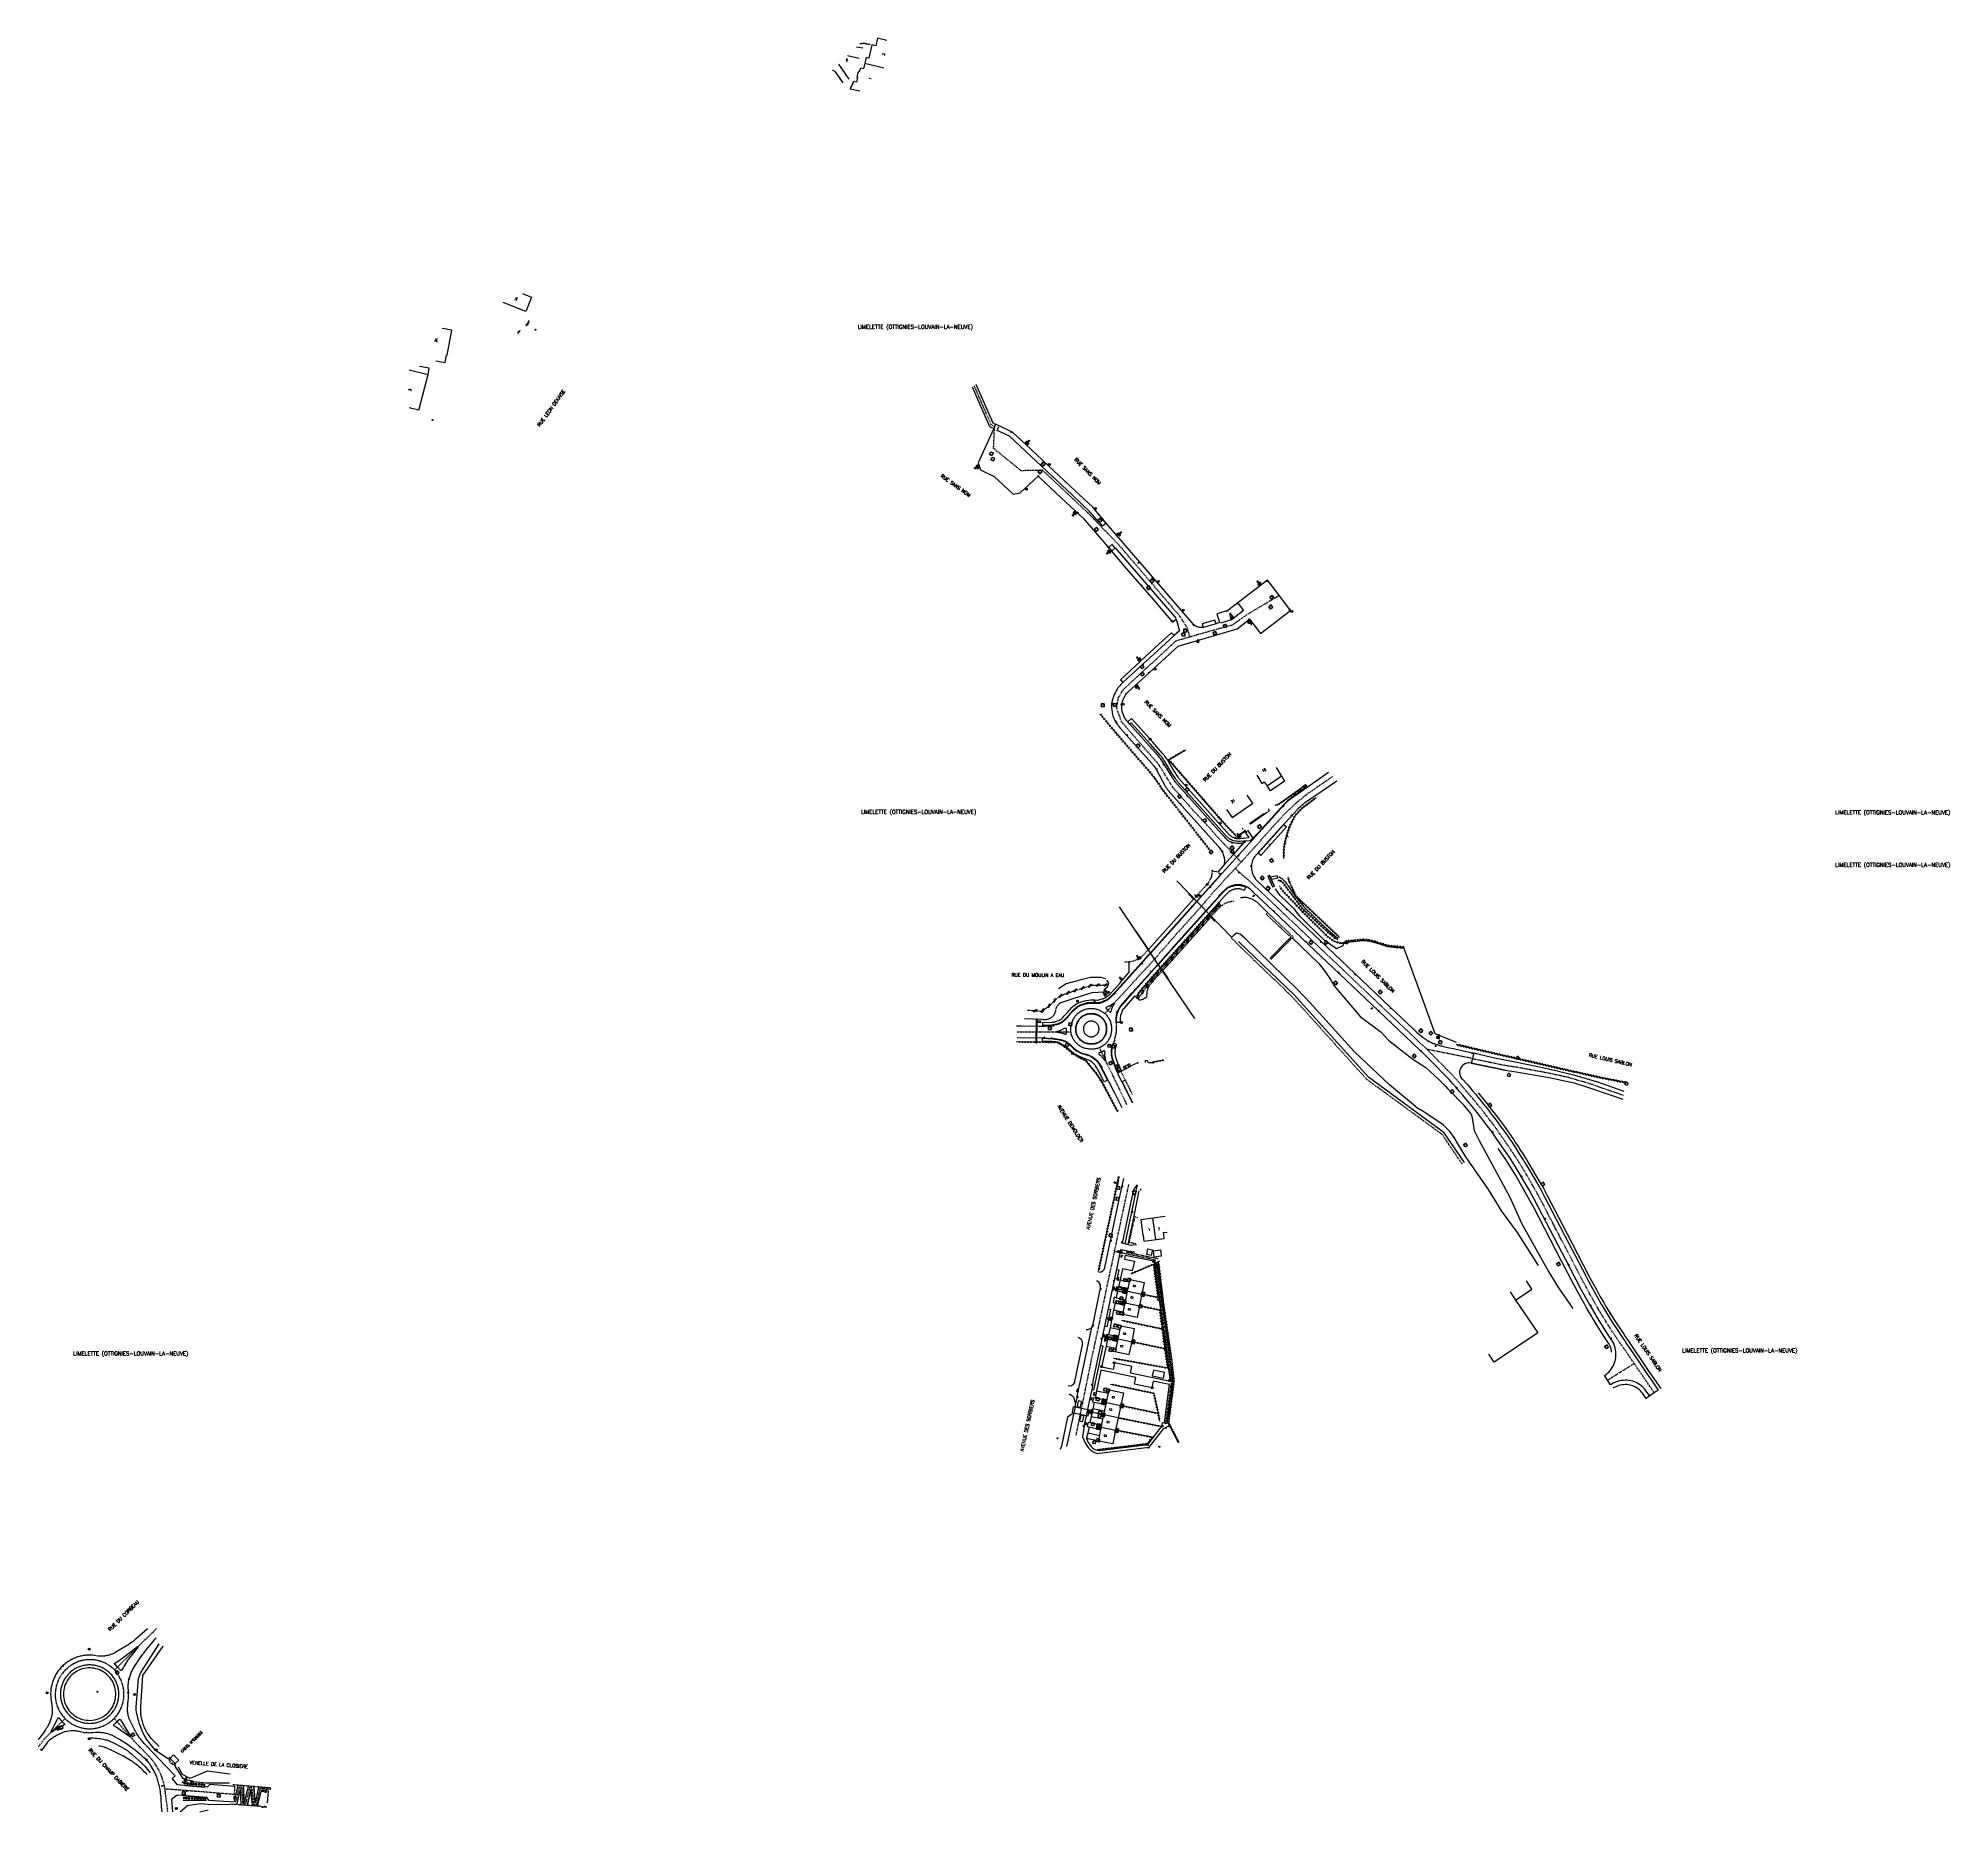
# Model space of a CAD drawing. Header units: millimetres. Extents: x 163000 to 163983, y 152000 to 152911.
import ezdxf
from ezdxf.enums import TextEntityAlignment as Align

# ---------------------------------------------------------------- set-up
doc = ezdxf.new("R2010")
doc.units = ezdxf.units.MM
doc.linetypes.add('DASHED', pattern=[0.75, 0.5, -0.25])
doc.layers.get('0').update_dxf_attribs({"linetype": 'CONTINUOUS'})
for name, color, linetype in [('W0001', 6, 'DASHED'), ('W0003', 5, 'CONTINUOUS'), ('W0006', 2, 'CONTINUOUS'), ('W0008', 7, 'CONTINUOUS'), ('W0014', 7, 'CONTINUOUS'), ('W0015', 2, 'CONTINUOUS'), ('W0017', 7, 'CONTINUOUS'), ('W0020', 2, 'CONTINUOUS'), ('W0060', 7, 'DASHED'), ('W0061', 7, 'CONTINUOUS'), ('W0070', 7, 'DASHED'), ('W0071', 7, 'CONTINUOUS'), ('W0100', 7, 'CONTINUOUS'), ('W0101', 7, 'CONTINUOUS'), ('W0103', 1, 'CONTINUOUS'), ('W0105', 7, 'CONTINUOUS'), ('W0112', 1, 'DASHED'), ('W0113', 2, 'DASHED'), ('W0117', 7, 'CONTINUOUS'), ('W0121', 7, 'CONTINUOUS'), ('W0124', 7, 'CONTINUOUS'), ('W0210', 2, 'CONTINUOUS'), ('W0211', 2, 'CONTINUOUS'), ('W0212', 2, 'CONTINUOUS'), ('W0213', 2, 'CONTINUOUS'), ('W0214', 2, 'CONTINUOUS'), ('W0220', 5, 'DASHED'), ('W0221', 2, 'CONTINUOUS'), ('W0300', 7, 'CONTINUOUS'), ('W0310', 3, 'CONTINUOUS'), ('W0312', 3, 'CONTINUOUS'), ('W0322', 7, 'CONTINUOUS'), ('W0323', 7, 'CONTINUOUS'), ('W0400', 7, 'CONTINUOUS'), ('W0402', 7, 'CONTINUOUS'), ('W0410', 7, 'CONTINUOUS'), ('W0412', 7, 'CONTINUOUS'), ('W0420', 7, 'CONTINUOUS'), ('W0421', 7, 'CONTINUOUS'), ('W0424', 7, 'CONTINUOUS'), ('W0425', 7, 'CONTINUOUS'), ('W0430', 7, 'CONTINUOUS'), ('W0431', 7, 'CONTINUOUS'), ('W0432', 7, 'CONTINUOUS'), ('W0469', 7, 'CONTINUOUS'), ('W0501', 5, 'DASHED'), ('W0510', 5, 'CONTINUOUS'), ('W0511', 5, 'CONTINUOUS'), ('W0512', 5, 'CONTINUOUS'), ('W0856', 7, 'CONTINUOUS'), ('W0980', 7, 'CONTINUOUS'), ('W0989', 7, 'CONTINUOUS'), ('W0991', 7, 'CONTINUOUS'), ('W1102', 7, 'CONTINUOUS'), ('W1471', 7, 'CONTINUOUS')]:
    doc.layers.add(name, color=color, linetype=linetype)
doc.styles.get("Standard").update_dxf_attribs({"font": 'romans.shx', "width": 0.85})

# ---------------------------------------------------------------- blocks, each defined once
blk = doc.blocks.new('T856')
for p, q in [((-0.125, 0), (0.125, 0)), ((0, 0.125), (0, -0.125))]:
    blk.add_line(p, q)
blk.add_ellipse((0, 0), major_axis=(-0.177, 0.177), ratio=1, start_param=3.9269908, end_param=10.2101761)
blk = doc.blocks.new('T400')
for p, q in [((-0.15, 0.3), (0.15, 0.3)), ((-0.15, -0.25), (-0.15, 0.3)), ((-0.15, 0.15), (0.15, 0.15)), ((-0.15, 0), (0.15, 0)), ((0.15, 0.3), (0.15, -0.25)), ((-0.15, -0.15), (0.15, -0.15)), ((-0.15, -0.25), (-0.15, -0.3)), ((-0.15, -0.3), (0.15, -0.3)), ((0.15, -0.3), (0.15, -0.25))]:
    blk.add_line(p, q)
blk = doc.blocks.new('T420')
for p, q in [((0.75, 0.75), (-0.75, 0.75)), ((-0.75, 0.75), (-0.75, -0.75)), ((0.75, 0.75), (0.75, -0.75)), ((0.75, -0.75), (-0.75, -0.75))]:
    blk.add_line(p, q)
blk.add_ellipse((0, 0), major_axis=(-0.53, 0.53), ratio=1, start_param=3.926991, end_param=10.210176)
blk = doc.blocks.new('T430')
at = {"flags": 128}
for points in [[(0.8, 0.8), (-0.8, 0.8)], [(-0.8, 0.8), (-0.8, 0)], [(0.8, 0.8), (-0.8, 0)], [(-0.8, 0), (0.8, 0)], [(-0.4, 2.1), (0.4, 2.1)], [(-0.4, 2.1), (-0.4, 1.3)], [(-0.4, 1.7), (0, 1.7)], [(-0.4, 1.3), (0.4, 1.3)], [(0.8, 0), (0.8, 0.8)]]:
    blk.add_lwpolyline(points, dxfattribs=at)
blk = doc.blocks.new('T300')
for p, q in [((-0.8, 0.51), (-0.86, 0.34)), ((-0.86, 0.34), (-0.86, 0.17)), ((-0.86, 0.17), (-0.74, 0.06)), ((-0.69, 0.63), (-0.8, 0.51)), ((-0.8, -0.06), (-0.74, 0.06)), ((-0.74, 0.06), (-0.69, 0.11)), ((-0.57, 0.69), (-0.69, 0.63)), ((-0.46, 0.69), (-0.57, 0.69)), ((-0.29, 0.63), (-0.46, 0.69)), ((-0.29, 0.63), (-0.17, 0.74)), ((-0.23, 0.57), (-0.29, 0.63)), ((-0.17, 0.74), (-0.06, 0.8)), ((-0.06, 0.8), (0.06, 0.8)), ((0.06, 0.8), (0.23, 0.74)), ((0.23, 0.74), (0.34, 0.63)), ((0.34, 0.63), (0.4, 0.51)), ((0.46, 0.46), (0.34, 0.46)), ((0.4, 0.51), (0.4, 0.46)), ((0.57, 0.4), (0.46, 0.46)), ((0.57, 0.4), (0.69, 0.29)), ((0.69, 0.29), (0.74, 0.17)), ((0.74, 0.06), (0.69, -0.17)), ((0.74, 0.17), (0.74, 0.06)), ((-0.8, -0.17), (-0.8, -0.06)), ((-0.8, -0.23), (-0.8, -0.17)), ((-0.74, -0.34), (-0.8, -0.23)), ((-0.69, -0.4), (-0.74, -0.34)), ((-0.51, -0.46), (-0.69, -0.4)), ((-0.4, -0.46), (-0.51, -0.46)), ((-0.4, -0.46), (-0.34, -0.46)), ((-0.34, -0.46), (-0.34, -0.4)), ((-0.34, -0.51), (-0.34, -0.46)), ((-0.29, -0.63), (-0.34, -0.51)), ((-0.17, -0.74), (-0.29, -0.63)), ((-0.06, -0.8), (-0.17, -0.74)), ((0.06, -0.8), (-0.06, -0.8)), ((0.17, -0.74), (0.06, -0.8)), ((0.23, -0.69), (0.17, -0.74)), ((0.29, -0.46), (0.23, -0.46)), ((0.29, -0.63), (0.23, -0.69)), ((0.46, -0.4), (0.29, -0.46)), ((0.34, -0.51), (0.29, -0.63)), ((0.34, -0.51), (0.34, -0.46)), ((0.57, -0.34), (0.46, -0.4)), ((0.63, -0.29), (0.57, -0.34)), ((0.69, -0.17), (0.63, -0.29))]:
    blk.add_line(p, q)
blk = doc.blocks.new('T425')
for p, q in [((-0.15, 0.6), (0.15, 0.6)), ((-0.15, 0.6), (-0.15, 0.3)), ((-0.15, 0.3), (0.15, 0.3)), ((-0.15, 0.15), (0.15, 0.15)), ((-0.15, -0.15), (-0.15, 0.15)), ((0, 0.45), (0.15, 0.45)), ((0.15, 0.45), (0.15, 0.3)), ((0.15, 0.15), (0.15, -0.15)), ((0.15, -0.15), (-0.15, -0.15))]:
    blk.add_line(p, q)
blk.add_ellipse((0, 0), major_axis=(-0.106, 0.106), ratio=1, start_param=3.926991, end_param=10.210176)
blk = doc.blocks.new('t220o')
at = {"color": 0, "linetype": 'Continuous'}
for p, q in [((-0.25, 0.25), (0.25, 0.25)), ((-0.25, -0.25), (0.25, -0.25))]:
    blk.add_line(p, q, dxfattribs=at)
blk = doc.blocks.new('t310o')
at = {"color": 0, "linetype": 'Continuous'}
for centre, start, end in [((-0.5, 0.38), 216.8699, 323.1304), ((0.5, -0.37), 36.8699, 143.1303)]:
    blk.add_arc(centre, 0.625, start, end, dxfattribs=at)
blk = doc.blocks.new('t322o')
at = {"color": 0, "linetype": 'Continuous'}
for radius in [0.25, 0.15]:
    blk.add_circle((0, 0), radius, dxfattribs=at)
blk = doc.blocks.new('T412')
for p, q in [((-0.3, 1.2), (0.3, 1.2)), ((-0.3, 1.2), (-0.3, 0.6)), ((-0.3, 0.6), (0.3, 0.6)), ((-0.3, 0.3), (0.3, 0.3)), ((-0.3, -0.3), (-0.3, 0.3)), ((0, 0.9), (0.3, 0.9)), ((0.3, 0.9), (0.3, 0.6)), ((0.3, 0.3), (0.3, -0.3)), ((0.3, -0.3), (-0.3, -0.3))]:
    blk.add_line(p, q)
blk.add_ellipse((0, 0), major_axis=(0.212, 0.212), ratio=1, start_param=5.497787, end_param=11.780972)
blk = doc.blocks.new('T469')
at = {"color": 0, "linetype": 'Continuous', "flags": 128}
for points in [[(-0.35, 0.35), (0.35, -0.35)], [(-0.35, -0.35), (0.35, 0.35)]]:
    blk.add_lwpolyline(points, dxfattribs=at)
at = {"color": 0, "linetype": 'Continuous'}
blk.add_circle((0, 0), 0.5, dxfattribs=at)
blk = doc.blocks.new('T1471')
at = {"color": 0, "linetype": 'Continuous', "flags": 128}
blk.add_lwpolyline([(-0.75, -0.5), (-0.75, 0.5), (0.75, 0.5), (0.75, -0.5), (-0.75, -0.5)], dxfattribs=at)
blk = doc.blocks.new('T424')
for p, q in [((-0.15, 0.61), (0.15, 0.61)), ((-0.15, 0.31), (-0.15, 0.61)), ((0, 0.46), (-0.15, 0.46)), ((0.15, 0.31), (-0.15, 0.31)), ((-0.15, 0.16), (0.15, 0.16)), ((-0.15, -0.14), (-0.15, 0.16)), ((0.15, 0.16), (0.15, -0.14)), ((0.15, -0.14), (-0.15, -0.14))]:
    blk.add_line(p, q)
blk.add_ellipse((0, 0.01), major_axis=(-0.106, 0.106), ratio=1, start_param=3.926991, end_param=10.210176)
blk = doc.blocks.new('t500o')
at = {"color": 0, "linetype": 'Continuous'}
for centre, start, end in [((-0.5, 0.625), 216.869898, 323.130102), ((0.5, -0.125), 36.869898, 143.130102), ((0.5, -0.625), 36.869898, 143.130102), ((-0.5, 0.125), 216.869898, 323.130102)]:
    blk.add_arc(centre, 0.625, start, end, dxfattribs=at)
blk = doc.blocks.new('T410')
for p, q in [((-0.3, 1.2), (0.3, 1.2)), ((-0.3, 0.6), (-0.3, 1.2)), ((0, 0.9), (-0.3, 0.9)), ((0.3, 0.6), (-0.3, 0.6)), ((-0.3, 0.3), (0.3, 0.3)), ((-0.3, -0.3), (-0.3, 0.3)), ((0.3, 0.3), (0.3, -0.3)), ((0.3, -0.3), (-0.3, -0.3))]:
    blk.add_line(p, q)
blk.add_ellipse((0, 0), major_axis=(-0.212, 0.212), ratio=1, start_param=3.926991, end_param=10.210176)
blk = doc.blocks.new('t432')
at = {"flags": 128}
for points in [[(0.8, 0.8), (-0.8, 0.8)], [(-0.8, 0.8), (-0.8, 0)], [(0.8, 0.8), (-0.8, 0)], [(-0.8, 0), (0.8, 0)], [(-0.4, 2.1), (-0.4, 1.3)], [(-0.4, 1.3), (0.4, 1.3)], [(-0.39, 2.1), (0.41, 2.1)], [(0, 1.7), (0.4, 1.7)], [(0.4, 1.3), (0.4, 1.7)], [(0.8, 0), (0.8, 0.8)]]:
    blk.add_lwpolyline(points, dxfattribs=at)
blk = doc.blocks.new('t323o')
at = {"color": 0, "linetype": 'Continuous'}
for radius in [0.25, 0.15]:
    blk.add_circle((0, 0), radius, dxfattribs=at)

msp = doc.modelspace()

# ---------------------------------------------------------------- linework, layer by layer
at = {"layer": 'W0001'}
for points in [[(163592.03, 152603.89), (163590.75, 152608.25), (163586.91, 152614.44), (163555.67, 152650.91), (163539.57, 152667.64), (163516.34, 152689.44), (163505.25, 152689.2), (163491.12, 152700.7), (163491.62, 152712), (163489.95, 152712.75), (163481.12, 152732.91)], [(163618.31, 152488.02), (163594.43, 152513.93), (163583.42, 152526.25), (163576.13, 152538.08), (163556.85, 152560.24), (163554.42, 152567.21), (163555.23, 152572.37), (163557.72, 152576.64), (163560.4, 152579.22), (163585.01, 152601.83), (163598.95, 152605.92), (163614.05, 152610.05), (163621.13, 152615.13), (163637.58, 152624.92)], [(163665.32, 152531.97), (163652.9, 152523.43)], [(163652.9, 152523.43), (163646.42, 152518.26), (163640.97, 152513.07), (163633.73, 152505.21), (163624.06, 152494.33)], [(163624.06, 152494.33), (163621.94, 152491.95), (163607.88, 152476.72)], [(163830.78, 152215.34), (163820.42, 152230.39), (163810.07, 152245.44), (163807.79, 152248.98), (163804.15, 152254.81), (163803.66, 152255.54), (163803.24, 152256.29), (163802.8, 152257.05), (163800.58, 152260.84), (163800.28, 152261.34), (163799.99, 152261.85), (163799.32, 152263.05), (163798.65, 152264.26), (163797.14, 152267.01), (163795.67, 152269.74), (163787.7, 152285.01), (163775.85, 152307.82), (163773.58, 152312.21), (163771.23, 152316.59), (163768.83, 152320.93), (163766.36, 152325.24), (163763.83, 152329.51), (163761.23, 152333.74), (163760.36, 152335.14), (163759.47, 152336.52), (163758.57, 152337.89), (163757.37, 152339.7), (163756.15, 152341.51), (163754.92, 152343.31), (163751.79, 152347.86), (163750.46, 152349.76), (163750.05, 152350.35), (163749.78, 152350.73), (163749.47, 152351.17), (163749.14, 152351.61), (163747.97, 152353.18), (163746.79, 152354.74), (163745.73, 152356.14), (163744.65, 152357.54), (163743.57, 152358.92), (163742.39, 152360.42), (163741.21, 152361.91), (163740.01, 152363.39), (163738.87, 152364.79), (163737.72, 152366.18), (163736.08, 152368.13), (163734.43, 152370.08), (163732.75, 152372.03), (163731.06, 152373.98), (163729.35, 152375.91), (163728.34, 152377.04), (163727.32, 152378.15), (163726.29, 152379.25), (163724.28, 152381.35), (163722.4, 152383.3), (163722.18, 152383.52), (163717.83, 152387.96), (163716.8, 152388.99), (163715.76, 152390.01), (163713.85, 152391.84), (163711.93, 152393.65), (163708.67, 152396.7), (163708.18, 152397.18), (163691, 152413.44), (163670.81, 152432.66), (163655.08, 152447.58), (163636.68, 152465.06), (163625.99, 152475.22), (163617.62, 152482.75), (163615.29, 152484.77)], [(163607.88, 152476.72), (163604.52, 152473.08), (163597.93, 152465.42)], [(163597.93, 152465.42), (163595.58, 152462.69), (163585.22, 152451.2), (163573.89, 152438.27), (163573.75, 152438.12)], [(163573.75, 152438.12), (163548.27, 152410.27)], [(163503.25, 152400.9), (163530.86, 152400.84)], [(163559.69, 152363.34), (163545.57, 152392.7), (163545.57, 152392.7)], [(163737.27, 152387.12), (163713.85, 152391.84)], [(163560.5, 152322.38), (163557, 152306.16), (163551.83, 152281.65), (163548.52, 152266.09), (163544.19, 152245.53), (163541.57, 152233.7), (163538.43, 152218.07), (163535.35, 152203.22), (163533.43, 152193.57)], [(163806.73, 152221.83), (163820.42, 152230.39)], [(163060.83, 152094.12), (163051.13, 152084.76), (163039.32, 152072.86)], [(163040.47, 152071.58), (163040.1, 152072.02), (163039.72, 152072.45), (163039.32, 152072.86), (163038.9, 152073.27), (163038.48, 152073.66), (163038.04, 152074.03), (163037.59, 152074.39), (163037.13, 152074.74), (163036.66, 152075.07), (163036.18, 152075.39), (163035.69, 152075.69), (163035.19, 152075.97), (163034.68, 152076.24), (163034.16, 152076.49), (163033.63, 152076.73), (163033.1, 152076.94), (163032.56, 152077.14), (163032.01, 152077.33), (163031.46, 152077.49), (163030.9, 152077.64), (163030.34, 152077.77), (163029.77, 152077.88), (163029.21, 152077.97), (163028.63, 152078.05), (163028.06, 152078.1), (163027.49, 152078.14), (163026.91, 152078.16), (163026.33, 152078.16), (163025.76, 152078.14), (163025.18, 152078.1), (163024.61, 152078.05), (163024.04, 152077.97), (163023.47, 152077.88), (163022.9, 152077.77), (163022.34, 152077.64), (163021.79, 152077.49), (163021.23, 152077.33), (163020.69, 152077.14), (163020.15, 152076.94), (163019.61, 152076.72), (163019.09, 152076.49), (163018.57, 152076.24), (163018.06, 152075.97), (163017.56, 152075.69), (163017.07, 152075.38), (163016.59, 152075.07), (163016.12, 152074.74), (163015.66, 152074.39), (163015.21, 152074.03), (163014.77, 152073.65), (163014.35, 152073.26), (163013.93, 152072.86), (163013.52, 152072.43), (163013.13, 152071.99), (163012.75, 152071.53), (163012.38, 152071.07), (163012.03, 152070.59), (163011.7, 152070.1), (163011.38, 152069.6), (163011.08, 152069.08), (163010.79, 152068.56), (163010.53, 152068.03), (163010.28, 152067.49), (163010.05, 152066.95), (163009.83, 152066.39), (163009.64, 152065.83), (163009.46, 152065.27), (163009.3, 152064.69), (163009.17, 152064.12), (163009.05, 152063.53), (163008.95, 152062.95), (163008.87, 152062.36), (163008.8, 152061.77), (163008.76, 152061.18), (163008.74, 152060.59), (163008.74, 152060), (163008.76, 152059.41), (163008.79, 152058.83), (163008.85, 152058.24), (163008.92, 152057.66), (163009.02, 152057.08), (163009.13, 152056.51), (163009.27, 152055.94), (163009.42, 152055.37), (163009.59, 152054.81), (163009.78, 152054.25), (163009.99, 152053.71), (163010.22, 152053.16), (163010.46, 152052.63), (163010.72, 152052.11), (163011, 152051.59), (163011.3, 152051.09), (163011.61, 152050.59), (163011.94, 152050.11), (163012.29, 152049.63), (163012.65, 152049.17), (163013.03, 152048.72), (163013.42, 152048.28), (163013.82, 152047.86), (163014.24, 152047.45), (163014.67, 152047.06), (163015.12, 152046.68), (163015.57, 152046.32), (163016.04, 152045.97), (163016.52, 152045.63), (163017.01, 152045.32), (163017.51, 152045.02), (163018.02, 152044.73), (163018.54, 152044.47), (163019.07, 152044.22), (163019.6, 152043.98), (163020.15, 152043.77), (163020.7, 152043.57), (163021.25, 152043.39), (163021.82, 152043.24), (163022.38, 152043.09), (163022.95, 152042.97), (163023.53, 152042.87), (163024.11, 152042.79), (163024.69, 152042.72), (163025.27, 152042.68), (163025.85, 152042.65), (163026.44, 152042.64), (163027.02, 152042.65), (163027.61, 152042.69), (163028.19, 152042.74), (163028.77, 152042.81), (163029.35, 152042.9), (163029.93, 152043), (163030.5, 152043.13), (163031.07, 152043.28), (163031.63, 152043.44), (163032.19, 152043.63), (163032.74, 152043.83), (163033.28, 152044.05), (163033.81, 152044.28), (163034.34, 152044.54), (163034.86, 152044.81), (163035.37, 152045.1), (163035.87, 152045.4), (163036.36, 152045.73), (163036.84, 152046.06), (163037.3, 152046.42), (163037.76, 152046.79), (163038.2, 152047.17), (163038.63, 152047.56), (163039.04, 152047.98), (163039.45, 152048.4), (163039.83, 152048.84), (163040.21, 152049.29), (163040.56, 152049.75), (163040.91, 152050.22), (163041.23, 152050.71), (163041.54, 152051.2), (163041.84, 152051.7), (163042.11, 152052.22), (163042.37, 152052.74), (163042.61, 152053.27), (163042.84, 152053.81), (163043.05, 152054.36), (163043.23, 152054.91), (163043.41, 152055.47), (163043.56, 152056.03), (163043.69, 152056.6), (163043.8, 152057.17), (163043.9, 152057.75), (163043.98, 152058.33), (163044.03, 152058.91), (163044.07, 152059.49), (163044.09, 152060.08), (163044.09, 152060.66), (163044.07, 152061.24), (163044.03, 152061.83), (163043.97, 152062.41), (163043.9, 152062.99), (163043.8, 152063.56), (163043.68, 152064.14), (163043.55, 152064.71), (163043.4, 152065.27), (163043.23, 152065.83), (163043.04, 152066.38), (163042.83, 152066.93), (163042.6, 152067.47), (163042.36, 152068), (163042.1, 152068.52), (163041.82, 152069.03), (163041.61, 152069.54), (163041.05, 152070.62), (163041.05, 152070.62), (163040.47, 152071.58), (163040.47, 152071.58), (163040.47, 152071.58)], [(163000, 152033.32), (163003.17, 152037.42), (163006.75, 152040.98), (163013.82, 152047.86)], [(163066.57, 152000), (163066.41, 152002.12), (163065.52, 152008.42), (163065.39, 152010.01), (163065.18, 152011.59), (163064.89, 152013.16), (163064.53, 152014.72), (163064.09, 152016.25), (163063.58, 152017.77), (163062.99, 152019.25), (163062.33, 152020.7), (163061.59, 152022.12), (163060.79, 152023.51), (163059.93, 152024.85), (163058.99, 152026.14), (163058, 152027.39), (163056.94, 152028.59), (163052.18, 152033.27), (163049.07, 152036.62), (163047.39, 152038.58), (163039.04, 152047.98)], [(163100.86, 152008.85), (163086.43, 152010.04), (163065.16, 152011.69)]]:
    msp.add_lwpolyline(points, dxfattribs=at)
msp.add_lwpolyline([(163534.59, 152394.21), (163534.29, 152394.47), (163533.92, 152394.8), (163533.58, 152395.16), (163533.25, 152395.52), (163532.94, 152395.91), (163532.64, 152396.3), (163532.36, 152396.71), (163532.1, 152397.13), (163531.86, 152397.56), (163531.66, 152397.98), (163531.47, 152398.41), (163531.31, 152398.85), (163531.17, 152399.29), (163531.05, 152399.74), (163530.95, 152400.2), (163530.88, 152400.66), (163530.83, 152401.13), (163530.8, 152401.59), (163530.8, 152402.14), (163530.82, 152402.68), (163530.87, 152403.22), (163530.94, 152403.76), (163531.03, 152404.3), (163531.15, 152404.82), (163531.3, 152405.35), (163531.47, 152405.86), (163531.66, 152406.37), (163531.87, 152406.85), (163532.1, 152407.32), (163532.35, 152407.77), (163532.63, 152408.22), (163532.93, 152408.65), (163533.25, 152409.06), (163533.59, 152409.45), (163533.95, 152409.83), (163534.33, 152410.19), (163534.71, 152410.53), (163535.11, 152410.84), (163535.53, 152411.13), (163535.96, 152411.41), (163536.41, 152411.66), (163536.86, 152411.88), (163537.33, 152412.09), (163537.8, 152412.27), (163538.29, 152412.43), (163538.78, 152412.57), (163539.27, 152412.68), (163539.78, 152412.76), (163540.28, 152412.83), (163540.79, 152412.86), (163541.3, 152412.87), (163541.81, 152412.86), (163542.32, 152412.82), (163542.83, 152412.76), (163543.33, 152412.67), (163543.83, 152412.56), (163544.31, 152412.42), (163544.78, 152412.27), (163545.24, 152412.1), (163545.7, 152411.9), (163546.15, 152411.68), (163546.58, 152411.45), (163547.01, 152411.19), (163547.42, 152410.92), (163547.83, 152410.63), (163548.21, 152410.32), (163548.57, 152410), (163548.91, 152409.67), (163549.23, 152409.33), (163549.54, 152408.96), (163549.83, 152408.59), (163550.1, 152408.19), (163550.35, 152407.79), (163550.58, 152407.37), (163550.79, 152406.95), (163550.97, 152406.51), (163551.15, 152406.05), (163551.3, 152405.59), (163551.43, 152405.12), (163551.54, 152404.64), (163551.63, 152404.16), (163551.69, 152403.67), (163551.74, 152403.18), (163551.76, 152402.69), (163551.76, 152402.21), (163551.74, 152401.7), (163551.69, 152401.2), (163551.63, 152400.7), (163551.54, 152400.21), (163551.44, 152399.72), (163551.31, 152399.23), (163551.16, 152398.75), (163550.99, 152398.28), (163550.8, 152397.81), (163550.62, 152397.4), (163550.41, 152397.01), (163550.19, 152396.62), (163549.94, 152396.25), (163549.68, 152395.89), (163549.4, 152395.54), (163549.11, 152395.2), (163548.8, 152394.89), (163548.45, 152394.56), (163548.08, 152394.25), (163547.71, 152393.96), (163547.32, 152393.68), (163546.92, 152393.42), (163546.51, 152393.17), (163546.09, 152392.95), (163545.57, 152392.7), (163545.41, 152392.64), (163545.04, 152392.5), (163544.57, 152392.35), (163544.1, 152392.22), (163543.62, 152392.11), (163543.14, 152392.02), (163542.66, 152391.96), (163542.17, 152391.91), (163541.68, 152391.89), (163541.19, 152391.89), (163540.69, 152391.91), (163540.19, 152391.95), (163539.69, 152392.02), (163539.19, 152392.1), (163538.7, 152392.21), (163538.21, 152392.34), (163537.73, 152392.49), (163537.26, 152392.65), (163536.79, 152392.84), (163536.39, 152393.03), (163535.99, 152393.23), (163535.61, 152393.46), (163535.23, 152393.7), (163534.81, 152394.01)], close=True, dxfattribs=at)
at = {"layer": 'W0003'}
msp.add_lwpolyline([(163637.25, 152480), (163636.86, 152480.97), (163633.53, 152480.31), (163633.92, 152479.35)], close=True, dxfattribs=at)
for points in [[(163633.16, 152438.47), (163642.79, 152448.22), (163643.87, 152449.33)], [(163633.62, 152438.04), (163643.24, 152447.79), (163644.33, 152448.9)]]:
    msp.add_lwpolyline(points, dxfattribs=at)
at = {"layer": 'W0006'}
for points in [[(163545.54, 152662.69), (163545.43, 152662.63), (163540.82, 152667.99), (163531.51, 152676.82), (163515.71, 152691.59), (163499.36, 152707.01), (163492.94, 152709.93), (163493.9, 152711.96)], [(163553.53, 152649.47), (163553.65, 152649.57), (163561.16, 152640.86), (163573.95, 152625.97), (163584.92, 152613.33)], [(163616.82, 152621.03), (163619.57, 152617.39), (163614.77, 152613.62), (163614.7, 152613.66)], [(163605.5, 152610.53), (163598.8, 152608.56)], [(163613.33, 152612.63), (163613.33, 152612.57), (163607.69, 152610.93)], [(163583.9, 152604.49), (163577.43, 152598.57), (163568.05, 152589.9), (163557.62, 152580.34)], [(163558.44, 152284.05), (163563.49, 152283.01), (163562.44, 152277.99), (163557.34, 152279.06)], [(163529.43, 152218.95), (163531.2, 152219.06), (163532.15, 152219.68), (163532.83, 152220.66), (163532.91, 152221.11), (163536.91, 152239.96), (163536.86, 152241.59), (163536.36, 152242.57), (163535.2, 152243.47), (163534.61, 152243.7)], [(163532.4, 152205.01), (163529.09, 152202.86), (163525.98, 152187.96), (163525.35, 152186.1)], [(163538.95, 152191.92), (163545.2, 152190.61)], [(163104.4, 152003.52), (163104.4, 152003.52), (163103.91, 152012.02)]]:
    msp.add_lwpolyline(points, dxfattribs=at)
at = {"layer": 'W0008'}
for points in [[(163619.59, 152497.72), (163619.12, 152497.67), (163618.65, 152497.64), (163618.18, 152497.62), (163617.7, 152497.61), (163616.9, 152497.63), (163616.1, 152497.69), (163615.31, 152497.81), (163614.53, 152497.97), (163613.97, 152498.1), (163613.42, 152498.28), (163612.88, 152498.49), (163612.36, 152498.73), (163612.11, 152498.88), (163611.87, 152499.03), (163611.63, 152499.2), (163611.4, 152499.37), (163611.2, 152499.54), (163610.99, 152499.71), (163610.8, 152499.89), (163610.6, 152500.07), (163608.96, 152501.91), (163605.07, 152506.24), (163590.45, 152522.6), (163585.23, 152528.45), (163584.92, 152528.83), (163584.61, 152529.23), (163584.31, 152529.63), (163584.02, 152530.03), (163583.81, 152530.33), (163583.61, 152530.63), (163583.42, 152530.93), (163583.23, 152531.23), (163578.57, 152538.74), (163578.24, 152539.27), (163577.91, 152539.8), (163577.56, 152540.31), (163577.2, 152540.83), (163576.85, 152541.32), (163576.48, 152541.8), (163576.1, 152542.27), (163575.72, 152542.74), (163571.34, 152547.6), (163561.05, 152559.07), (163560.1, 152560.12), (163559.78, 152560.5), (163559.46, 152560.89), (163559.17, 152561.29), (163558.89, 152561.7), (163558.42, 152562.45), (163558.02, 152563.23), (163557.68, 152564.04), (163557.41, 152564.88), (163557.2, 152565.73), (163557.06, 152566.6), (163557.01, 152567.42), (163557.03, 152568.25), (163557.11, 152569.06), (163557.25, 152569.88), (163557.45, 152570.67), (163557.71, 152571.45), (163557.95, 152572.06), (163558.23, 152572.65), (163558.54, 152573.22), (163558.88, 152573.78), (163559.25, 152574.31), (163559.65, 152574.82), (163560.38, 152575.54), (163569.15, 152583.56), (163585.95, 152599.07), (163616.37, 152608), (163622.68, 152612.86), (163628.3, 152605.55), (163643.82, 152617.38), (163636.67, 152626.79), (163631.98, 152632.96), (163611.6, 152617.42), (163605.92, 152615.74), (163607.33, 152611.16), (163605.5, 152610.53), (163604.91, 152612.44), (163598.28, 152610.5), (163598.8, 152608.56), (163598.53, 152608.56), (163598.26, 152608.56), (163597.99, 152608.57), (163597.72, 152608.59), (163597.23, 152608.64), (163596.74, 152608.71), (163596.26, 152608.82), (163595.79, 152608.97), (163595.52, 152609.08), (163595.25, 152609.2), (163594.99, 152609.34), (163594.74, 152609.49), (163594.63, 152609.55), (163594.53, 152609.62), (163594.43, 152609.69), (163594.34, 152609.76), (163594.19, 152609.9), (163594.05, 152610.04), (163594.05, 152610.04), (163594.05, 152610.04), (163575.02, 152632.12), (163555.55, 152654.72), (163548.99, 152662.31), (163542.08, 152670.43), (163532.81, 152679.13), (163519.19, 152691.9), (163507.56, 152702.84), (163501.08, 152708.91), (163492.21, 152713.07), (163492.17, 152713.01), (163491.21, 152710.91), (163483.14, 152693.25), (163484.46, 152689.65), (163491.42, 152686.31), (163501.19, 152677.23), (163504.8, 152677.84), (163514.1, 152686.42), (163526.07, 152675.19), (163537.15, 152664.78), (163549.9, 152650.01), (163559.17, 152639.21), (163572.47, 152623.82), (163583.12, 152611.43), (163584.96, 152612.98), (163586.76, 152607), (163583.9, 152604.49), (163582.55, 152605.96), (163576.12, 152600.06), (163566.62, 152591.36), (163556.3, 152581.79), (163557.62, 152580.34), (163557.06, 152579.83), (163556.53, 152579.3), (163556.02, 152578.74), (163555.53, 152578.16), (163555.06, 152577.56), (163554.63, 152576.94), (163554.06, 152576.05), (163553.55, 152575.12), (163553.09, 152574.16), (163552.7, 152573.18), (163552.38, 152572.17), (163552.12, 152571.14), (163551.91, 152569.94), (163551.79, 152568.74), (163551.77, 152567.52), (163551.84, 152566.31), (163552.01, 152565.11), (163552.28, 152563.92), (163552.46, 152563.3), (163552.67, 152562.68), (163552.91, 152562.08), (163553.17, 152561.48), (163553.46, 152560.9), (163553.77, 152560.32), (163554.04, 152559.88), (163554.33, 152559.44), (163554.62, 152559.01), (163554.92, 152558.58), (163555.08, 152558.36), (163555.25, 152558.14), (163555.41, 152557.92), (163555.58, 152557.7), (163556.33, 152556.76), (163572.4, 152538.73), (163572.73, 152538.37), (163573.06, 152538), (163573.37, 152537.63), (163573.68, 152537.25), (163574, 152536.83), (163574.31, 152536.41), (163574.62, 152535.98), (163574.91, 152535.54), (163579.16, 152527.51), (163579.34, 152527.17), (163579.54, 152526.84), (163579.74, 152526.51), (163579.95, 152526.18), (163580.17, 152525.84), (163580.41, 152525.5), (163580.65, 152525.17), (163580.89, 152524.84), (163587.88, 152517.05), (163606.5, 152496.23), (163606.89, 152495.8), (163607.27, 152495.36), (163607.62, 152494.9), (163607.96, 152494.42), (163608.32, 152493.86), (163608.65, 152493.27), (163608.94, 152492.67), (163609.2, 152492.04), (163609.37, 152491.53), (163609.51, 152491), (163609.62, 152490.47), (163609.7, 152489.93), (163609.75, 152489.34), (163609.76, 152488.74), (163609.74, 152488.14), (163609.69, 152487.54), (163609.66, 152487.27), (163609.63, 152486.99), (163609.59, 152486.71), (163609.54, 152486.44)], [(163624.16, 152499.48), (163627.44, 152503.15), (163633.95, 152510.3), (163640.49, 152517.52), (163641.08, 152518.17), (163641.69, 152518.81), (163641.96, 152519.08), (163642.23, 152519.34), (163642.53, 152519.61), (163642.84, 152519.87), (163643.16, 152520.12), (163643.5, 152520.39), (163643.85, 152520.64), (163644.2, 152520.89), (163663.33, 152534.3)], [(163626.58, 152492.32), (163636.75, 152503.57), (163645.05, 152512.73), (163647.68, 152515.5), (163648.1, 152515.94), (163648.54, 152516.36), (163649.03, 152516.82), (163649.53, 152517.27), (163650.05, 152517.71), (163650.58, 152518.14), (163651.03, 152518.49), (163651.49, 152518.82), (163667.49, 152529.79)], [(163608.68, 152482.31), (163624.16, 152499.48)], [(163621.52, 152496.55), (163623.47, 152498.73)], [(163626.58, 152492.32), (163625.33, 152490.82), (163624.92, 152490.21), (163624.56, 152489.56), (163624.27, 152488.88), (163624.04, 152488.18), (163623.87, 152487.46), (163623.77, 152486.73), (163623.74, 152485.99), (163623.72, 152485.21), (163623.76, 152484.43), (163623.86, 152483.65), (163624.02, 152482.89), (163624.23, 152482.13), (163624.49, 152481.4), (163624.88, 152480.66), (163625.52, 152479.7), (163625.83, 152479.3), (163626.39, 152478.68), (163626.99, 152478.11), (163655.95, 152450.65), (163655.95, 152450.65), (163665.97, 152441.13), (163695.01, 152413.56), (163707.01, 152402.13), (163707.68, 152401.5), (163708.36, 152400.88), (163708.77, 152400.51), (163709.19, 152400.15), (163710.16, 152399.35), (163711.14, 152398.56), (163711.53, 152398.24), (163711.92, 152397.93), (163712.44, 152397.54), (163712.96, 152397.17), (163713.5, 152396.81), (163714.04, 152396.46), (163714.6, 152396.13), (163715.12, 152395.85), (163715.64, 152395.58), (163716.17, 152395.33), (163716.71, 152395.09), (163717.26, 152394.87), (163717.57, 152394.76), (163717.89, 152394.65), (163719.14, 152394.24), (163720.4, 152393.83), (163720.85, 152393.7), (163721.31, 152393.58), (163723.01, 152393.18), (163724.71, 152392.8), (163728.2, 152392.04), (163737.15, 152389.99)], [(163605.51, 152478.76), (163608.68, 152482.31)], [(163595.66, 152467.77), (163603.16, 152476.13), (163605.51, 152478.76)], [(163600.23, 152463.05), (163606.9, 152470.46), (163609, 152472.78), (163609.34, 152473.15), (163609.7, 152473.52), (163610.08, 152473.87), (163610.46, 152474.21), (163610.85, 152474.54), (163611.26, 152474.85), (163611.76, 152475.15)], [(163737.85, 152389.49), (163737.23, 152386.97), (163736.68, 152384.73), (163735.62, 152384.85), (163735.62, 152384.85), (163735.04, 152384.84), (163734.47, 152384.75), (163733.91, 152384.6), (163733.37, 152384.37), (163732.66, 152383.95), (163732.4, 152383.75), (163731.98, 152383.35), (163731.61, 152382.9), (163731.29, 152382.41), (163730.99, 152381.75), (163730.8, 152381.19), (163730.69, 152380.61), (163730.64, 152380.02), (163730.67, 152379.43), (163730.75, 152378.94), (163730.93, 152378.28), (163731.17, 152377.74), (163731.47, 152377.23), (163731.86, 152376.73), (163732.26, 152376.36), (163734.01, 152374.47), (163734.83, 152373.55), (163737.37, 152370.57), (163738.98, 152368.56), (163740.01, 152367.29), (163741.05, 152366.01), (163742.93, 152363.68), (163744.8, 152361.35), (163745.97, 152359.88), (163747.12, 152358.4), (163748.27, 152356.91), (163749.41, 152355.42), (163750.68, 152353.71), (163751.95, 152351.99), (163753.2, 152350.27), (163754.45, 152348.53), (163755.41, 152347.17), (163756.36, 152345.79), (163757.3, 152344.41), (163758.23, 152343.02), (163759.52, 152341.05), (163760.79, 152339.07), (163762.06, 152337.09), (163763.31, 152335.1), (163763.75, 152334.39), (163764.18, 152333.67), (163767.79, 152327.61), (163771.39, 152321.55), (163771.74, 152320.95), (163772.08, 152320.34), (163772.42, 152319.72), (163774.34, 152316.09), (163776.25, 152312.45), (163778.14, 152308.8), (163784.64, 152296.29), (163795.68, 152275.01), (163796.37, 152273.71), (163797.06, 152272.42), (163798.36, 152270.07), (163799.66, 152267.73), (163801.52, 152264.32), (163803.44, 152260.95), (163804.6, 152258.96), (163807.44, 152254.32), (163809.52, 152251.05), (163811.67, 152247.82), (163811.67, 152247.82), (163813.6, 152244.94), (163814.57, 152243.47), (163815.55, 152242.01), (163816.53, 152240.55), (163819.76, 152235.81), (163822.58, 152231.66), (163826.79, 152225.47), (163829.6, 152221.34), (163832.76, 152216.69), (163830.78, 152215.34), (163828.44, 152213.69), (163826.5, 152216.39), (163826.5, 152216.39), (163825.92, 152217.15), (163825.29, 152217.86), (163824.6, 152218.52), (163823.87, 152219.13), (163823.22, 152219.6), (163822.29, 152220.17), (163821.44, 152220.6), (163820.56, 152220.97), (163819.66, 152221.27), (163818.74, 152221.5), (163817.8, 152221.67), (163816.81, 152221.75), (163815.81, 152221.77), (163814.81, 152221.72), (163813.82, 152221.6), (163812.85, 152221.41), (163811.88, 152221.15), (163811.38, 152220.99), (163810.02, 152220.44), (163809.13, 152219.99), (163808.28, 152219.48), (163805.18, 152224.17), (163805.96, 152224.72), (163806.7, 152225.33), (163807.38, 152225.99), (163808.02, 152226.7), (163808.59, 152227.46), (163809.11, 152228.26), (163809.59, 152229.07), (163810, 152229.91), (163810.34, 152230.78), (163810.62, 152231.67), (163810.84, 152232.58), (163810.98, 152233.5), (163811.05, 152234.43), (163811.06, 152235.37), (163811.02, 152236.33), (163810.91, 152237.28), (163810.72, 152238.23), (163810.47, 152239.16), (163810.14, 152240.06), (163809.75, 152240.94), (163809.29, 152241.78), (163808.76, 152242.59), (163805.58, 152247.58), (163801.93, 152253.34), (163801.4, 152254.12), (163800.93, 152254.93), (163800.49, 152255.68), (163798.24, 152259.45), (163797.94, 152259.98), (163797.63, 152260.5), (163796.95, 152261.71), (163796.26, 152262.92), (163794.73, 152265.67), (163793.21, 152268.43), (163785.24, 152283.72), (163773.38, 152306.54), (163773.38, 152306.54), (163771.11, 152310.91), (163768.79, 152315.26), (163766.4, 152319.56), (163763.95, 152323.84), (163761.44, 152328.07), (163758.87, 152332.27), (163758.01, 152333.64), (163757.13, 152335), (163756.25, 152336.36), (163755.05, 152338.16), (163753.84, 152339.95), (163752.63, 152341.74), (163749.5, 152346.27), (163748.18, 152348.17), (163747.77, 152348.75), (163747.51, 152349.12), (163747.21, 152349.54), (163746.91, 152349.95), (163745.74, 152351.51), (163744.57, 152353.06), (163743.52, 152354.45), (163742.45, 152355.83), (163741.38, 152357.21), (163740.21, 152358.69), (163739.04, 152360.17), (163737.85, 152361.64), (163736.72, 152363.03), (163735.58, 152364.4), (163733.96, 152366.34), (163732.32, 152368.27), (163730.65, 152370.21), (163728.96, 152372.14), (163727.27, 152374.06), (163726.28, 152375.17), (163725.28, 152376.26), (163724.26, 152377.34), (163722.27, 152379.42), (163720.41, 152381.36), (163720.19, 152381.57), (163715.85, 152386.01), (163714.84, 152387.02), (163713.83, 152388.01), (163711.93, 152389.82), (163710.03, 152391.62), (163706.76, 152394.68), (163706.26, 152395.16), (163689.08, 152411.42), (163668.89, 152430.64), (163653.17, 152445.56), (163634.77, 152463.04), (163624.98, 152472.34), (163624.59, 152472.71), (163624.19, 152473.07), (163623.89, 152473.34), (163623.57, 152473.6), (163622.94, 152474.15), (163622.26, 152474.65), (163621.56, 152475.11), (163620.82, 152475.5), (163620.1, 152475.84), (163619.35, 152476.1), (163618.59, 152476.3), (163617.81, 152476.43), (163616.91, 152476.46), (163616.02, 152476.42), (163615.13, 152476.3), (163614.26, 152476.12), (163613.4, 152475.86), (163612.57, 152475.54), (163611.76, 152475.15)], [(163571.74, 152441.09), (163582.22, 152452.79), (163593.57, 152465.45), (163595.66, 152467.77)], [(163575.54, 152435.48), (163586.17, 152447.36), (163597.09, 152459.57), (163600.23, 152463.05)], [(163502.91, 152403.93), (163505.34, 152403.91), (163514.59, 152403.82), (163515.92, 152403.81), (163517.25, 152403.83), (163518.59, 152403.85), (163519.92, 152403.9), (163520.27, 152403.92), (163520.63, 152403.96), (163520.98, 152404.01), (163521.32, 152404.09), (163522.47, 152404.36), (163523.61, 152404.65), (163524.74, 152404.96), (163524.98, 152405.03), (163525.21, 152405.13), (163525.43, 152405.23), (163525.78, 152405.43), (163526.12, 152405.64), (163526.46, 152405.86), (163526.78, 152406.09), (163527.1, 152406.33), (163527.43, 152406.6), (163527.75, 152406.88), (163528.06, 152407.18), (163528.36, 152407.48), (163528.65, 152407.79), (163529.07, 152408.28), (163529.48, 152408.78), (163529.94, 152409.35), (163530.42, 152409.91), (163530.9, 152410.44), (163531.39, 152410.96), (163531.89, 152411.47), (163532.39, 152411.97), (163532.8, 152412.35), (163533.21, 152412.72), (163533.63, 152413.07), (163534.07, 152413.42), (163534.32, 152413.6), (163534.58, 152413.78), (163534.85, 152413.93), (163535.13, 152414.08), (163535.41, 152414.2), (163536.05, 152414.46), (163536.7, 152414.7), (163537.35, 152414.92), (163538, 152415.13), (163538.66, 152415.32), (163538.99, 152415.4), (163539.32, 152415.47), (163539.65, 152415.52), (163540.08, 152415.56), (163540.51, 152415.58), (163540.93, 152415.59), (163544.99, 152415.58), (163545.26, 152415.59), (163545.54, 152415.61), (163545.81, 152415.65), (163546.08, 152415.71), (163546.34, 152415.78), (163546.6, 152415.87), (163547.11, 152416.07), (163547.61, 152416.28), (163548.1, 152416.51), (163548.58, 152416.76), (163549.06, 152417.01), (163549.52, 152417.29), (163549.91, 152417.53), (163550.29, 152417.79), (163550.65, 152418.07), (163551, 152418.36), (163551.5, 152418.8), (163551.97, 152419.25), (163552.44, 152419.71), (163552.89, 152420.19), (163554.82, 152422.29), (163566.97, 152435.83), (163570.79, 152440.03), (163571.74, 152441.09)], [(163554.42, 152404.36), (163554.33, 152404.78), (163554.25, 152405.21), (163554.19, 152405.65), (163554.15, 152406.08), (163554.12, 152406.52), (163554.11, 152406.96), (163554.12, 152407.39), (163554.14, 152407.83), (163554.17, 152408.27), (163554.23, 152408.7), (163554.29, 152409.13), (163554.38, 152409.56), (163554.48, 152409.99), (163554.59, 152410.41), (163554.74, 152410.88), (163554.9, 152411.35), (163555.08, 152411.81), (163555.27, 152412.27), (163555.48, 152412.71), (163555.62, 152413), (163555.78, 152413.27), (163555.95, 152413.53), (163556.14, 152413.79), (163556.34, 152414.03), (163557.5, 152415.37), (163562.42, 152420.85), (163573.94, 152433.7), (163575.54, 152435.48)], [(163554.14, 152404.28), (163554.17, 152403.82), (163554.19, 152403.36), (163554.2, 152402.89), (163554.19, 152402.43), (163554.18, 152401.96), (163554.15, 152401.5), (163554.1, 152401.04), (163554.05, 152400.58), (163553.98, 152400.1), (163553.89, 152399.63), (163553.8, 152399.16), (163553.69, 152398.7), (163553.57, 152398.24), (163553.43, 152397.78), (163553.28, 152397.32), (163553.12, 152396.87)], [(163503.22, 152397.87), (163516.25, 152397.74), (163521.53, 152397.42), (163522.3, 152397.37), (163522.56, 152397.34), (163523.4, 152397.22), (163524.25, 152397.08), (163525.09, 152396.92), (163525.61, 152396.81), (163526.14, 152396.68), (163526.66, 152396.53), (163527.02, 152396.42), (163527.37, 152396.29), (163527.71, 152396.15), (163528.05, 152396), (163528.38, 152395.83), (163528.66, 152395.68), (163528.94, 152395.52), (163529.2, 152395.34), (163529.46, 152395.15), (163529.71, 152394.96), (163529.71, 152394.96), (163530.66, 152394.11), (163531.54, 152393.27), (163532.37, 152392.49), (163533.25, 152391.78), (163534.17, 152391.12), (163535.14, 152390.52), (163535.81, 152390.18), (163536.5, 152389.88), (163537.22, 152389.65), (163537.95, 152389.48), (163538.82, 152389.27), (163539.67, 152389), (163540.5, 152388.66), (163541.29, 152388.26), (163542.06, 152387.8), (163542.78, 152387.28), (163543.46, 152386.71), (163544.16, 152386.02), (163544.81, 152385.29), (163545.41, 152384.51), (163545.95, 152383.69), (163546.51, 152382.73), (163547.02, 152381.76), (163547.5, 152380.76), (163547.5, 152380.76), (163553.06, 152369.77), (163557.12, 152361.9)], [(163553.4, 152396.74), (163552.53, 152394.92), (163552.39, 152394.61), (163552.26, 152394.3), (163552.15, 152393.99), (163552.05, 152393.66), (163551.94, 152393.25), (163551.84, 152392.83), (163551.76, 152392.41), (163551.69, 152391.98), (163551.63, 152391.51), (163551.58, 152391.03), (163551.56, 152390.56), (163551.55, 152390.08), (163551.56, 152389.6), (163551.58, 152389.13), (163551.62, 152388.75), (163551.67, 152388.38), (163551.74, 152388.01), (163551.83, 152387.65), (163551.93, 152387.28), (163552.06, 152386.93), (163553.47, 152383.09), (163555.41, 152378.46), (163557.13, 152375.09), (163562.46, 152364.42)], [(163545.26, 152277.29), (163546.42, 152277.51), (163547.34, 152278.04), (163547.9, 152278.63), (163548.33, 152279.79), (163551.6, 152295.09), (163555.67, 152314.62), (163558.02, 152325.44)], [(163564.69, 152322.09), (163563.73, 152320.73), (163562.9, 152319.2), (163557.17, 152292.23)], [(163556.43, 152288.91), (163554.31, 152278.75), (163553.12, 152273.25), (163549.99, 152258.39), (163548.12, 152249.55), (163546.9, 152243.71), (163546.09, 152239.79), (163542.13, 152221.27), (163541.94, 152218.97), (163541.57, 152216.9), (163540.45, 152211.64), (163537.88, 152199.35), (163536.78, 152192.72)], [(163533.02, 152208.05), (163534.01, 152212.85), (163533.92, 152212.92), (163535.57, 152220.53), (163541.58, 152248.93), (163541.9, 152249.39), (163542.07, 152249.82), (163546.13, 152269.21), (163546.05, 152270.89), (163545.21, 152272.16), (163544.39, 152272.61), (163544.05, 152272.77)], [(163538.77, 152247.88), (163539.81, 152247.88), (163541.13, 152248.47), (163541.58, 152248.93)], [(163529.98, 152214.8), (163531.4, 152213.87), (163532.12, 152213.12), (163532.58, 152212.08), (163533.04, 152210.11), (163533.07, 152209.11), (163533.01, 152207.97), (163532.4, 152205.01), (163528.6, 152187.65)], [(163536.78, 152192.72), (163537.69, 152190.85), (163538.22, 152189.57), (163539.06, 152188.21), (163539.81, 152187.16), (163540.55, 152186.38), (163541.31, 152185.68), (163542.17, 152185.08), (163543.17, 152184.64), (163544.04, 152184.33), (163544.69, 152184.2), (163545.59, 152184.24), (163571.13, 152187.46), (163578.63, 152196.97), (163581.58, 152198.45), (163585.98, 152189.73)], [(163056.1, 152094.06), (163050.45, 152089), (163049.89, 152088.51), (163049.33, 152088.04), (163048.72, 152087.55), (163048.1, 152087.08), (163047.33, 152086.51), (163046.55, 152085.95), (163046.12, 152085.66), (163045.68, 152085.39), (163039.58, 152081.78), (163039.2, 152081.61), (163038.82, 152081.42), (163038.43, 152081.24), (163038.03, 152081.07), (163037.63, 152080.91), (163037.23, 152080.76), (163036.82, 152080.63), (163036.41, 152080.51), (163035.94, 152080.38), (163035.46, 152080.27), (163034.99, 152080.18), (163034.51, 152080.1), (163034.03, 152080.03), (163033.55, 152079.98), (163033.06, 152079.95), (163032.58, 152079.93), (163032.09, 152079.93), (163031.61, 152079.94), (163031.12, 152079.97), (163030.64, 152080.02), (163028.69, 152080.37), (163028.09, 152080.43), (163027.49, 152080.47), (163026.9, 152080.5), (163026.3, 152080.5), (163025.7, 152080.49), (163025.1, 152080.46), (163024.51, 152080.41), (163023.91, 152080.35), (163023.32, 152080.26), (163022.73, 152080.16), (163022.14, 152080.04), (163021.56, 152079.91), (163020.98, 152079.75), (163020.41, 152079.58), (163019.84, 152079.39), (163019.28, 152079.19), (163018.73, 152078.97), (163018.18, 152078.73), (163017.63, 152078.48), (163017.1, 152078.21), (163016.58, 152077.92), (163016.06, 152077.62), (163015.55, 152077.3), (163015.05, 152076.97), (163014.57, 152076.62), (163014.09, 152076.26), (163013.62, 152075.89), (163013.17, 152075.5), (163012.72, 152075.1), (163012.29, 152074.68), (163011.86, 152074.24), (163011.45, 152073.79), (163011.05, 152073.32), (163010.66, 152072.85), (163010.29, 152072.36), (163009.93, 152071.86), (163009.34, 152071.06), (163009.34, 152071.06), (163008.92, 152070.29), (163008.66, 152069.75), (163008.38, 152069.2), (163008.12, 152068.65), (163007.88, 152068.08), (163007.65, 152067.51), (163007.44, 152066.93), (163007.25, 152066.35), (163007.08, 152065.76), (163006.93, 152065.16), (163006.69, 152064.02), (163006.52, 152062.87), (163006.42, 152061.71), (163006.38, 152060.54), (163006.41, 152059.38), (163006.51, 152058.21), (163006.98, 152054.94), (163007.07, 152054.28), (163007.14, 152053.61), (163007.18, 152053.13), (163007.2, 152052.66), (163007.2, 152052.35), (163007.2, 152052.04), (163007.2, 152051.73), (163007.19, 152051.42), (163007.1, 152050.58), (163007.02, 152050.01), (163006.92, 152049.45), (163006.8, 152048.89), (163006.66, 152048.33), (163006.51, 152047.78), (163006.34, 152047.24), (163006.16, 152046.69), (163005.95, 152046.16), (163005.74, 152045.63), (163005.54, 152045.2), (163005.34, 152044.77), (163005.12, 152044.36), (163004.88, 152043.95), (163004.51, 152043.33), (163004.13, 152042.72), (163003.73, 152042.12), (163003.32, 152041.52), (163002.69, 152040.64), (163000.26, 152037.53), (163000, 152037.18)], [(163101.15, 152012.96), (163096.95, 152013.3), (163088.25, 152014.01), (163086.77, 152012.58), (163081.63, 152013), (163072.95, 152013.67), (163071.6, 152013.81), (163069.23, 152016.68), (163068.88, 152017.1), (163070.32, 152018.47), (163065.47, 152023.55), (163058.87, 152030.46), (163055.76, 152033.72), (163055.1, 152034.43), (163054.45, 152035.15), (163053.81, 152035.88), (163053.18, 152036.61), (163052.85, 152037), (163052.55, 152037.41), (163052.25, 152037.82), (163051.96, 152038.23), (163050.55, 152040.38), (163050.15, 152041.01), (163050.05, 152041.17), (163049.96, 152041.34), (163049.71, 152041.78), (163049.46, 152042.22), (163047.28, 152046.65), (163047.11, 152047.01), (163046.96, 152047.37), (163046.81, 152047.74), (163046.66, 152048.16), (163046.53, 152048.59), (163046.4, 152049.02), (163046.28, 152049.53), (163046.17, 152050.04), (163046.08, 152050.55), (163046.01, 152051.07), (163045.96, 152051.59), (163045.93, 152052.12), (163045.92, 152052.64), (163045.93, 152053.16), (163045.96, 152053.69), (163046, 152054.22), (163046.07, 152055.16), (163046.14, 152056.09), (163046.2, 152056.74), (163046.26, 152057.38), (163046.33, 152058.03), (163046.42, 152058.69), (163046.43, 152059.24), (163046.44, 152059.79), (163046.44, 152060.34), (163046.43, 152060.89), (163046.42, 152061.31), (163046.4, 152061.73), (163046.38, 152062.16), (163046.35, 152062.58), (163046.3, 152063.18), (163046.27, 152063.78), (163046.26, 152064.39), (163046.26, 152064.99), (163046.28, 152065.42), (163046.32, 152065.85), (163046.37, 152066.28), (163046.45, 152066.7), (163046.78, 152068.34), (163046.84, 152068.61), (163046.93, 152068.93), (163047.03, 152069.25), (163047.37, 152070.29), (163047.73, 152071.32), (163047.81, 152071.55), (163047.9, 152071.76), (163048, 152071.98), (163048.22, 152072.41), (163048.44, 152072.83), (163048.67, 152073.25), (163049.89, 152075.21), (163053.67, 152080.74), (163053.97, 152081.16), (163054.27, 152081.59), (163054.63, 152082.08), (163054.99, 152082.56), (163055.3, 152082.96), (163055.61, 152083.35), (163056.54, 152084.5), (163057.47, 152085.63), (163060.63, 152089.45)], [(163038.1, 152069.88), (163037.76, 152070.29), (163037.4, 152070.69), (163037.03, 152071.07), (163036.65, 152071.44), (163036.25, 152071.8), (163035.84, 152072.14), (163035.42, 152072.47), (163034.98, 152072.78), (163034.54, 152073.08), (163034.08, 152073.36), (163033.62, 152073.62), (163033.15, 152073.87), (163032.67, 152074.1), (163032.18, 152074.31), (163031.68, 152074.51), (163031.18, 152074.68), (163030.67, 152074.84), (163030.15, 152074.99), (163029.63, 152075.11), (163029.11, 152075.21), (163028.58, 152075.3), (163028.05, 152075.37), (163027.52, 152075.42), (163026.99, 152075.45), (163026.46, 152075.46), (163025.92, 152075.45), (163025.39, 152075.42), (163024.86, 152075.37), (163024.33, 152075.31), (163023.8, 152075.22), (163023.28, 152075.12), (163022.76, 152075), (163022.24, 152074.86), (163021.73, 152074.7), (163021.23, 152074.53), (163020.73, 152074.33), (163020.24, 152074.12), (163019.76, 152073.9), (163019.28, 152073.65), (163018.82, 152073.39), (163018.36, 152073.11), (163017.92, 152072.81), (163017.48, 152072.5), (163017.06, 152072.18), (163016.65, 152071.84), (163016.25, 152071.48), (163015.86, 152071.12), (163015.49, 152070.73), (163015.14, 152070.34), (163014.79, 152069.94), (163014.47, 152069.52), (163014.15, 152069.1), (163013.86, 152068.66), (163013.58, 152068.21), (163013.31, 152067.76), (163013.06, 152067.29), (163012.83, 152066.81), (163012.61, 152066.33), (163012.41, 152065.84), (163012.23, 152065.34), (163012.07, 152064.84), (163011.92, 152064.33), (163011.79, 152063.82), (163011.68, 152063.3), (163011.59, 152062.78), (163011.51, 152062.26), (163011.46, 152061.73), (163011.42, 152061.21), (163011.4, 152060.68), (163011.4, 152060.15), (163011.42, 152059.62), (163011.46, 152059.09), (163011.52, 152058.57), (163011.59, 152058.05), (163011.69, 152057.53), (163011.8, 152057.01), (163011.93, 152056.5), (163012.07, 152055.99), (163012.24, 152055.49), (163012.42, 152054.99), (163012.62, 152054.5), (163012.84, 152054.02), (163013.07, 152053.55), (163013.32, 152053.08), (163013.59, 152052.63), (163013.87, 152052.18), (163014.17, 152051.75), (163014.49, 152051.32), (163014.81, 152050.91), (163015.16, 152050.51), (163015.51, 152050.11), (163015.89, 152049.74), (163016.27, 152049.37), (163016.67, 152049.02), (163017.08, 152048.68), (163017.5, 152048.36), (163017.93, 152048.05), (163018.38, 152047.76), (163018.83, 152047.48), (163019.29, 152047.23), (163019.76, 152046.98), (163020.25, 152046.76), (163020.73, 152046.55), (163021.23, 152046.36), (163021.73, 152046.18), (163022.24, 152046.03), (163022.75, 152045.89), (163023.27, 152045.77), (163023.79, 152045.67), (163024.31, 152045.58), (163024.84, 152045.52), (163025.37, 152045.47), (163025.9, 152045.45), (163026.43, 152045.44), (163026.96, 152045.45), (163027.49, 152045.48), (163028.02, 152045.53), (163028.55, 152045.59), (163029.07, 152045.68), (163029.59, 152045.78), (163030.11, 152045.91), (163030.63, 152046.05), (163031.13, 152046.21), (163031.63, 152046.38), (163032.13, 152046.58), (163032.62, 152046.79), (163033.1, 152047.02), (163033.57, 152047.26), (163034.03, 152047.52), (163034.49, 152047.8), (163034.93, 152048.1), (163035.36, 152048.41), (163035.78, 152048.73), (163036.19, 152049.07), (163036.59, 152049.42), (163036.97, 152049.79), (163037.34, 152050.17), (163037.7, 152050.55), (163038.04, 152050.96), (163038.36, 152051.37), (163038.67, 152051.79), (163038.97, 152052.23), (163039.25, 152052.67), (163039.51, 152053.12), (163039.76, 152053.59), (163040, 152054.06), (163040.21, 152054.54), (163040.41, 152055.02), (163040.59, 152055.52), (163040.76, 152056.02), (163040.91, 152056.52), (163041.03, 152057.03), (163041.15, 152057.55), (163041.24, 152058.06), (163041.32, 152058.58), (163041.37, 152059.11), (163041.41, 152059.63), (163041.43, 152060.16), (163041.43, 152060.68), (163041.42, 152061.21), (163041.38, 152061.73), (163041.33, 152062.25), (163041.26, 152062.77), (163041.17, 152063.29), (163041.06, 152063.81), (163040.93, 152064.32), (163040.79, 152064.82), (163040.63, 152065.32), (163040.45, 152065.82), (163040.26, 152066.31), (163040.04, 152066.79), (163039.82, 152067.26), (163039.57, 152067.73), (163039.31, 152068.18), (163039.03, 152068.63), (163038.74, 152069.07), (163038.43, 152069.49), (163038.1, 152069.88)], [(163063.74, 152000), (163063.43, 152002.6), (163063.43, 152002.6), (163063.34, 152004.04), (163063.26, 152005.49), (163063.19, 152006.93), (163063.17, 152007.38), (163063.13, 152007.83), (163063.08, 152008.28), (163062.94, 152009.3), (163062.79, 152010.31), (163062.63, 152011.33), (163062.45, 152012.34), (163062.33, 152012.98), (163062.19, 152013.62), (163062.04, 152014.25), (163061.88, 152014.88), (163061.72, 152015.45), (163061.54, 152016.02), (163061.35, 152016.58), (163061.06, 152017.39), (163060.76, 152018.19), (163060.44, 152018.98), (163060.24, 152019.45), (163060.03, 152019.9), (163059.81, 152020.35), (163059.57, 152020.8), (163059.07, 152021.69), (163058.56, 152022.57), (163058.04, 152023.44), (163057.51, 152024.31), (163057.36, 152024.53), (163057.2, 152024.75), (163057.03, 152024.96), (163056.85, 152025.16), (163056.45, 152025.58), (163056.03, 152026), (163055.61, 152026.4), (163055.25, 152026.82), (163054.34, 152027.71), (163053.42, 152028.58), (163052.92, 152029.04), (163052.4, 152029.48), (163049.95, 152031.51), (163049.4, 152031.96), (163048.99, 152032.28), (163048.58, 152032.59), (163048.16, 152032.89), (163046.76, 152033.88), (163045.36, 152034.86), (163043.95, 152035.84), (163043.68, 152036.01), (163043.41, 152036.18), (163042.56, 152036.65), (163041.7, 152037.12), (163038.18, 152039.11), (163037.71, 152039.31), (163037.23, 152039.5), (163036.74, 152039.68), (163036.25, 152039.85), (163035.76, 152040), (163035.26, 152040.14), (163034.76, 152040.26), (163034.25, 152040.37), (163033.63, 152040.48), (163033.02, 152040.57), (163032.4, 152040.64), (163031.77, 152040.7), (163031.25, 152040.73), (163030.73, 152040.73), (163030.21, 152040.72), (163029.69, 152040.69), (163028.2, 152040.57), (163027.78, 152040.52), (163027.32, 152040.5), (163026.86, 152040.48), (163026.4, 152040.47), (163025.94, 152040.48), (163025.48, 152040.49), (163024.92, 152040.52), (163024.36, 152040.57), (163023.79, 152040.63), (163023.29, 152040.7), (163021.74, 152041.03), (163021.17, 152041.18), (163020.58, 152041.31), (163020, 152041.43), (163019.41, 152041.52), (163018.82, 152041.59), (163018.41, 152041.63), (163018, 152041.64), (163017.59, 152041.64), (163017.18, 152041.61), (163016.78, 152041.57), (163015.79, 152041.43), (163014.81, 152041.27), (163013.84, 152041.1), (163013.63, 152041.06), (163013.42, 152041), (163013.21, 152040.92), (163012.67, 152040.7), (163012.12, 152040.47), (163011.58, 152040.23), (163011.09, 152040), (163010.6, 152039.76), (163010.12, 152039.51), (163009.37, 152039.11), (163008.63, 152038.7), (163008.17, 152038.45), (163007.72, 152038.18), (163007.5, 152038.04), (163007.29, 152037.89), (163006.55, 152037.35), (163005.82, 152036.79), (163005.67, 152036.67), (163005.52, 152036.53), (163005.39, 152036.39), (163005.02, 152035.97), (163004.67, 152035.53), (163004.32, 152035.09), (163002.92, 152033.26), (163001.65, 152031.49)], [(163100.59, 152004.88), (163087.79, 152005.78), (163086.6, 152007.35), (163074.04, 152008.35), (163071.36, 152008.58), (163068.51, 152006.25), (163069, 152000)], [(163117.92, 152004.52), (163118.35, 152010.5)]]:
    msp.add_lwpolyline(points, dxfattribs=at)
for points in [[(163536.26, 152396.11), (163535.97, 152396.36), (163535.69, 152396.62), (163535.42, 152396.89), (163535.17, 152397.17), (163534.93, 152397.46), (163534.7, 152397.77), (163534.49, 152398.08), (163534.29, 152398.41), (163534.1, 152398.74), (163533.95, 152399.04), (163533.82, 152399.36), (163533.7, 152399.67), (163533.6, 152400), (163533.51, 152400.33), (163533.44, 152400.66), (163533.39, 152401), (163533.35, 152401.33), (163533.33, 152401.67), (163533.33, 152402.1), (163533.34, 152402.53), (163533.38, 152402.95), (163533.44, 152403.37), (163533.51, 152403.79), (163533.61, 152404.21), (163533.72, 152404.62), (163533.85, 152405.02), (163534, 152405.42), (163534.16, 152405.78), (163534.34, 152406.14), (163534.53, 152406.49), (163534.74, 152406.82), (163534.97, 152407.15), (163535.21, 152407.46), (163535.47, 152407.76), (163535.74, 152408.05), (163536.03, 152408.32), (163536.32, 152408.57), (163536.62, 152408.81), (163536.94, 152409.03), (163537.26, 152409.23), (163537.6, 152409.42), (163537.94, 152409.6), (163538.29, 152409.75), (163538.65, 152409.89), (163539.02, 152410.01), (163539.39, 152410.11), (163539.76, 152410.2), (163540.14, 152410.26), (163540.53, 152410.31), (163540.91, 152410.34), (163541.3, 152410.34), (163541.68, 152410.33), (163542.07, 152410.3), (163542.45, 152410.26), (163542.83, 152410.19), (163543.21, 152410.1), (163543.58, 152410), (163543.94, 152409.88), (163544.3, 152409.75), (163544.65, 152409.6), (163545, 152409.43), (163545.33, 152409.25), (163545.66, 152409.05), (163545.98, 152408.84), (163546.29, 152408.62), (163546.59, 152408.38), (163546.85, 152408.15), (163547.1, 152407.9), (163547.34, 152407.65), (163547.57, 152407.38), (163547.78, 152407.1), (163547.98, 152406.81), (163548.17, 152406.51), (163548.33, 152406.21), (163548.49, 152405.89), (163548.63, 152405.57), (163548.76, 152405.22), (163548.88, 152404.86), (163548.98, 152404.5), (163549.06, 152404.13), (163549.13, 152403.76), (163549.18, 152403.39), (163549.21, 152403.01), (163549.23, 152402.64), (163549.23, 152402.26), (163549.21, 152401.87), (163549.18, 152401.47), (163549.13, 152401.08), (163549.06, 152400.69), (163548.98, 152400.31), (163548.88, 152399.92), (163548.76, 152399.55), (163548.63, 152399.17), (163548.48, 152398.81), (163548.35, 152398.52), (163548.2, 152398.23), (163548.04, 152397.95), (163547.86, 152397.68), (163547.67, 152397.42), (163547.47, 152397.17), (163547.26, 152396.93), (163547.03, 152396.7), (163546.76, 152396.45), (163546.48, 152396.21), (163546.19, 152395.98), (163545.89, 152395.76), (163545.58, 152395.56), (163545.27, 152395.37), (163544.94, 152395.2), (163544.61, 152395.04), (163544.55, 152395.02), (163544.2, 152394.89), (163543.84, 152394.77), (163543.48, 152394.67), (163543.11, 152394.59), (163542.74, 152394.52), (163542.37, 152394.47), (163542, 152394.44), (163541.62, 152394.42), (163541.24, 152394.42), (163540.85, 152394.43), (163540.46, 152394.47), (163540.06, 152394.52), (163539.68, 152394.59), (163539.29, 152394.67), (163538.91, 152394.77), (163538.53, 152394.89), (163538.16, 152395.02), (163537.79, 152395.17), (163537.5, 152395.3), (163537.21, 152395.45), (163536.94, 152395.61), (163536.67, 152395.79), (163536.4, 152395.98)], [(163536.39, 152396.26), (163536.1, 152396.51), (163535.83, 152396.76), (163535.57, 152397.02), (163535.32, 152397.3), (163535.08, 152397.59), (163534.86, 152397.88), (163534.65, 152398.19), (163534.46, 152398.51), (163534.28, 152398.83), (163534.13, 152399.13), (163534, 152399.43), (163533.89, 152399.74), (163533.79, 152400.05), (163533.7, 152400.37), (163533.63, 152400.7), (163533.58, 152401.02), (163533.55, 152401.35), (163533.53, 152401.68), (163533.53, 152402.1), (163533.54, 152402.51), (163533.58, 152402.93), (163533.63, 152403.34), (163533.71, 152403.75), (163533.8, 152404.16), (163533.91, 152404.56), (163534.04, 152404.96), (163534.19, 152405.35), (163534.34, 152405.7), (163534.51, 152406.05), (163534.7, 152406.38), (163534.91, 152406.71), (163535.13, 152407.03), (163535.36, 152407.33), (163535.62, 152407.63), (163535.88, 152407.91), (163536.16, 152408.17), (163536.44, 152408.42), (163536.74, 152408.65), (163537.05, 152408.86), (163537.36, 152409.06), (163537.69, 152409.25), (163538.02, 152409.42), (163538.37, 152409.57), (163538.72, 152409.7), (163539.07, 152409.82), (163539.43, 152409.92), (163539.8, 152410), (163540.17, 152410.06), (163540.55, 152410.11), (163540.92, 152410.14), (163541.3, 152410.14), (163541.67, 152410.13), (163542.05, 152410.11), (163542.42, 152410.06), (163542.79, 152409.99), (163543.16, 152409.91), (163543.52, 152409.81), (163543.88, 152409.7), (163544.23, 152409.56), (163544.57, 152409.42), (163544.91, 152409.25), (163545.23, 152409.08), (163545.56, 152408.89), (163545.87, 152408.68), (163546.17, 152408.46), (163546.46, 152408.23), (163546.72, 152408), (163546.96, 152407.76), (163547.19, 152407.51), (163547.41, 152407.25), (163547.62, 152406.98), (163547.81, 152406.7), (163547.99, 152406.41), (163548.16, 152406.11), (163548.31, 152405.81), (163548.44, 152405.49), (163548.57, 152405.15), (163548.69, 152404.8), (163548.78, 152404.45), (163548.87, 152404.09), (163548.93, 152403.73), (163548.98, 152403.36), (163549.01, 152403), (163549.03, 152402.63), (163549.03, 152402.26), (163549.01, 152401.88), (163548.98, 152401.49), (163548.93, 152401.11), (163548.87, 152400.73), (163548.78, 152400.35), (163548.69, 152399.98), (163548.57, 152399.61), (163548.44, 152399.25), (163548.3, 152398.89), (163548.17, 152398.6), (163548.02, 152398.33), (163547.87, 152398.06), (163547.7, 152397.79), (163547.51, 152397.54), (163547.32, 152397.3), (163547.11, 152397.06), (163546.89, 152396.84), (163546.63, 152396.59), (163546.35, 152396.36), (163546.07, 152396.14), (163545.78, 152395.93), (163545.48, 152395.73), (163545.17, 152395.55), (163544.85, 152395.38), (163544.53, 152395.22), (163544.49, 152395.21), (163544.13, 152395.08), (163543.79, 152394.96), (163543.43, 152394.86), (163543.07, 152394.78), (163542.71, 152394.72), (163542.35, 152394.67), (163541.98, 152394.63), (163541.62, 152394.62), (163541.25, 152394.62), (163540.86, 152394.63), (163540.48, 152394.67), (163540.09, 152394.72), (163539.71, 152394.78), (163539.34, 152394.86), (163538.96, 152394.96), (163538.59, 152395.08), (163538.23, 152395.2), (163537.87, 152395.35), (163537.59, 152395.48), (163537.31, 152395.62), (163537.04, 152395.78), (163536.78, 152395.95), (163536.53, 152396.13)]]:
    msp.add_lwpolyline(points, close=True, dxfattribs=at)
at = {"layer": 'W0014'}
for points in [[(163480.14, 152732.31), (163489.05, 152711.87), (163491.21, 152710.91)], [(163492.17, 152713.01), (163490.85, 152713.63), (163482.09, 152733.55)], [(163620.33, 152503.57), (163622.35, 152500.63), (163622.18, 152500.48), (163619.68, 152500.27), (163617.94, 152500.17), (163617.6, 152500.18), (163617.26, 152500.19), (163616.91, 152500.21), (163616.57, 152500.24), (163616.05, 152500.3), (163615.53, 152500.38), (163615.02, 152500.49), (163614.52, 152500.64), (163614.13, 152500.79), (163613.76, 152500.96), (163613.4, 152501.16), (163613.05, 152501.38), (163612.87, 152501.52), (163612.69, 152501.66), (163612.51, 152501.81), (163612.35, 152501.96), (163592.45, 152524.15), (163587.36, 152529.86), (163587.17, 152530.07), (163586.99, 152530.29), (163586.81, 152530.52), (163586.63, 152530.74), (163586.39, 152531.08), (163586.15, 152531.42), (163585.92, 152531.77), (163583.77, 152535.14), (163581.85, 152538.3), (163581.51, 152538.87), (163581.15, 152539.46), (163580.79, 152540.04), (163580.43, 152540.6), (163580.13, 152541.07), (163579.81, 152541.55), (163579.49, 152542.01), (163579.16, 152542.49), (163578.87, 152542.87), (163578.59, 152543.23), (163578.3, 152543.59), (163577.99, 152543.96), (163572.94, 152549.63), (163562.03, 152561.81), (163560.3, 152560.3)], [(163621.59, 152504.44), (163624.37, 152500.39), (163622.82, 152499), (163619.81, 152498.75), (163617.93, 152498.64), (163617.56, 152498.65), (163617.18, 152498.66), (163616.79, 152498.69), (163616.43, 152498.72), (163615.85, 152498.78), (163615.24, 152498.88), (163614.64, 152499.01), (163614.03, 152499.19), (163613.53, 152499.38), (163613.07, 152499.6), (163612.62, 152499.84), (163612.19, 152500.12), (163611.94, 152500.3), (163611.72, 152500.48), (163611.5, 152500.67), (163611.25, 152500.89), (163591.31, 152523.13), (163586.22, 152528.85), (163586.02, 152529.08), (163585.81, 152529.32), (163585.61, 152529.56), (163585.41, 152529.82), (163585.14, 152530.19), (163584.88, 152530.57), (163584.63, 152530.96), (163582.46, 152534.35), (163580.54, 152537.51), (163580.2, 152538.08), (163579.85, 152538.65), (163579.5, 152539.22), (163579.14, 152539.78), (163578.84, 152540.24), (163578.54, 152540.69), (163578.24, 152541.14), (163577.92, 152541.59), (163577.66, 152541.94), (163577.39, 152542.28), (163577.11, 152542.62), (163576.83, 152542.96), (163571.8, 152548.61), (163561.9, 152559.67), (163561.3, 152559.15)], [(163651.52, 152526.18), (163644.08, 152521.06), (163643.73, 152520.81), (163643.38, 152520.55), (163643.03, 152520.28), (163642.72, 152520.02), (163642.4, 152519.76), (163642.1, 152519.49), (163641.82, 152519.23), (163641.55, 152518.95), (163640.94, 152518.31), (163640.34, 152517.66), (163633.8, 152510.43), (163627.29, 152503.29), (163624.37, 152500.39)], [(163631.94, 152513.75), (163626.19, 152509.71), (163623.2, 152507.61)], [(163609.54, 152486.44), (163615.78, 152493.5), (163619.59, 152497.72)], [(163603.55, 152483.65), (163606.76, 152483.14), (163607.96, 152484.64)], [(163609.54, 152486.44), (163607.96, 152484.64)], [(163632.78, 152481.2), (163632.07, 152480.92), (163634.56, 152475.36), (163635.29, 152475.64)], [(163605.37, 152478.88), (163603.01, 152476.26), (163595.52, 152467.91)], [(163600.37, 152462.9), (163607.05, 152470.32), (163609.14, 152472.64), (163609.49, 152473.02), (163609.84, 152473.37), (163610.21, 152473.72), (163610.59, 152474.06), (163610.98, 152474.38), (163611.38, 152474.69), (163611.6, 152474.85), (163611.83, 152475), (163612.07, 152475.13), (163612.31, 152475.25), (163612.56, 152475.35), (163612.82, 152475.44), (163613.41, 152475.62), (163614.01, 152475.78), (163614.61, 152475.92), (163615.22, 152476.05), (163615.82, 152476.17), (163616.11, 152476.21), (163616.39, 152476.23), (163616.67, 152476.24), (163616.96, 152476.24), (163617.24, 152476.21), (163617.62, 152476.17), (163618, 152476.11), (163618.37, 152476.03), (163618.74, 152475.95), (163619.2, 152475.83), (163619.64, 152475.7), (163620.09, 152475.56), (163620.82, 152475.32), (163619.99, 152473.54), (163618.39, 152474.09), (163618.13, 152474.17), (163617.87, 152474.23), (163617.6, 152474.28), (163617.33, 152474.32), (163617.06, 152474.33), (163616.79, 152474.33), (163616.4, 152474.31), (163616.01, 152474.28), (163615.62, 152474.23), (163615.24, 152474.16), (163614.86, 152474.07), (163614.48, 152473.97), (163614.13, 152473.86), (163613.8, 152473.74), (163613.46, 152473.59), (163613.14, 152473.43), (163612.83, 152473.24), (163612.53, 152473.05), (163612.12, 152472.75), (163611.73, 152472.44), (163611.35, 152472.11), (163610.98, 152471.77), (163610.62, 152471.42), (163610.28, 152471.05), (163606.92, 152467.26)], [(163620.82, 152475.32), (163620.82, 152475.32), (163619.99, 152473.54), (163618.39, 152474.09), (163618.13, 152474.17), (163617.87, 152474.23), (163617.6, 152474.28), (163617.33, 152474.32), (163617.06, 152474.33), (163616.79, 152474.33), (163616.4, 152474.31), (163616.01, 152474.28), (163615.62, 152474.23), (163615.24, 152474.16), (163614.86, 152474.07), (163614.48, 152473.97), (163614.13, 152473.86), (163613.8, 152473.74), (163613.46, 152473.59), (163613.14, 152473.43), (163612.83, 152473.24), (163612.53, 152473.05), (163612.32, 152472.89)], [(163595.52, 152467.91), (163593.42, 152465.58), (163582.07, 152452.93), (163571.63, 152441.26)], [(163575.65, 152435.31), (163586.32, 152447.23), (163597.24, 152459.43), (163600.37, 152462.9)], [(163571.63, 152441.26), (163570.64, 152440.16), (163566.82, 152435.96), (163554.67, 152422.43), (163552.74, 152420.32), (163552.29, 152419.85), (163551.83, 152419.39), (163551.36, 152418.94), (163550.87, 152418.51), (163550.53, 152418.23), (163550.17, 152417.95), (163549.8, 152417.7), (163549.42, 152417.46), (163548.96, 152417.19), (163548.49, 152416.93), (163548.01, 152416.69), (163547.52, 152416.46), (163547.03, 152416.25), (163546.54, 152416.06), (163546.28, 152415.97), (163546.03, 152415.9), (163545.77, 152415.85), (163545.51, 152415.81), (163545.25, 152415.79), (163544.98, 152415.78), (163540.93, 152415.79), (163540.5, 152415.78), (163540.06, 152415.76), (163539.63, 152415.72), (163539.29, 152415.67), (163538.94, 152415.6), (163538.61, 152415.52), (163537.94, 152415.32), (163537.28, 152415.11), (163536.63, 152414.89), (163535.98, 152414.65), (163535.34, 152414.39), (163535.04, 152414.26), (163534.75, 152414.11), (163534.48, 152413.95), (163534.2, 152413.77), (163533.95, 152413.58), (163533.51, 152413.23), (163533.08, 152412.87), (163532.66, 152412.5), (163532.26, 152412.11), (163531.74, 152411.61), (163531.24, 152411.1), (163530.75, 152410.57), (163530.27, 152410.04), (163529.79, 152409.48), (163529.33, 152408.91), (163528.92, 152408.41), (163528.5, 152407.92), (163528.21, 152407.62), (163527.92, 152407.32), (163527.61, 152407.03), (163527.3, 152406.75), (163526.98, 152406.49), (163526.66, 152406.25), (163526.34, 152406.02), (163526.02, 152405.81), (163525.68, 152405.6), (163525.34, 152405.41), (163525.13, 152405.31), (163524.91, 152405.22), (163524.68, 152405.15), (163523.55, 152404.84), (163522.42, 152404.55), (163521.28, 152404.28), (163520.94, 152404.21), (163520.6, 152404.16), (163520.26, 152404.12), (163519.91, 152404.1), (163518.58, 152404.05), (163517.25, 152404.03), (163516.5, 152404.02), (163516.49, 152405.7), (163521.29, 152405.81), (163521.61, 152405.83), (163521.93, 152405.85), (163522.24, 152405.9), (163522.49, 152405.94), (163522.73, 152406), (163522.96, 152406.07), (163523.47, 152406.25), (163523.97, 152406.44), (163524.47, 152406.65), (163524.96, 152406.87), (163525.44, 152407.1), (163525.62, 152407.19), (163525.79, 152407.3), (163525.96, 152407.42), (163526.11, 152407.56), (163526.26, 152407.7), (163526.77, 152408.26), (163527.28, 152408.82), (163528.18, 152409.83), (163529.1, 152410.83), (163530.3, 152412.14), (163531.51, 152413.45), (163531.67, 152413.61), (163531.83, 152413.77), (163532.54, 152414.35), (163533.29, 152414.87), (163534.07, 152415.34), (163534.88, 152415.75), (163535.72, 152416.11), (163536.75, 152416.47), (163537.8, 152416.75), (163538.86, 152416.97), (163539.94, 152417.13), (163541.02, 152417.21), (163542.11, 152417.23), (163543.19, 152417.22), (163544.28, 152417.17), (163544.76, 152417.18), (163545.22, 152417.27), (163546.3, 152417.59), (163547.05, 152417.81), (163547.39, 152417.92), (163547.73, 152418.05), (163548.07, 152418.19), (163548.4, 152418.34), (163548.72, 152418.51), (163549.03, 152418.69), (163549.34, 152418.88), (163549.69, 152419.12), (163550.04, 152419.38), (163550.37, 152419.65), (163550.7, 152419.93), (163551.02, 152420.22), (163551.32, 152420.52), (163551.62, 152420.83), (163555.68, 152425.29), (163556.81, 152426.92), (163560.86, 152431.42), (163560.82, 152436.77)], [(163733.16, 152333.62), (163722.78, 152349), (163683.81, 152377.49), (163645.61, 152419.83), (163617.07, 152447.23)], [(163564.62, 152418.49), (163563.77, 152419.28), (163558, 152412.8), (163558, 152412.8), (163558, 152412.8), (163558, 152412.8), (163557.47, 152412.21), (163557.23, 152411.65), (163557.01, 152411.08), (163556.8, 152410.5), (163556.61, 152409.92), (163556.5, 152409.51), (163556.4, 152409.1), (163556.33, 152408.68), (163556.27, 152408.26), (163556.23, 152407.84), (163556.21, 152407.4), (163556.21, 152406.96), (163556.22, 152406.52), (163556.26, 152406.08), (163556.31, 152405.64), (163554.4, 152405.6), (163554.39, 152405.67), (163554.35, 152406.1), (163554.32, 152406.53), (163554.31, 152406.96), (163554.32, 152407.39), (163554.34, 152407.82), (163554.37, 152408.25), (163554.42, 152408.67), (163554.49, 152409.1), (163554.57, 152409.52), (163554.67, 152409.94), (163554.78, 152410.35), (163554.93, 152410.82), (163555.09, 152411.28), (163555.26, 152411.74), (163555.45, 152412.18), (163555.66, 152412.63), (163555.8, 152412.9), (163555.95, 152413.16), (163556.12, 152413.42), (163556.3, 152413.67), (163556.5, 152413.9), (163557.65, 152415.24), (163562.57, 152420.72), (163574.09, 152433.56), (163575.65, 152435.31)], [(163516.34, 152397.55), (163521.52, 152397.22), (163522.28, 152397.17), (163522.53, 152397.15), (163523.37, 152397.02), (163524.21, 152396.88), (163525.05, 152396.73), (163525.57, 152396.62), (163526.09, 152396.49), (163526.6, 152396.34), (163526.95, 152396.23), (163527.29, 152396.1), (163527.63, 152395.97), (163527.97, 152395.82), (163528.29, 152395.66), (163528.57, 152395.51), (163528.83, 152395.35), (163529.09, 152395.18), (163529.34, 152395), (163529.58, 152394.8), (163530.53, 152393.96), (163531.4, 152393.12), (163532.24, 152392.34), (163533.13, 152391.62), (163534.06, 152390.95), (163535.04, 152390.35), (163535.72, 152389.99), (163536.43, 152389.7), (163537.17, 152389.46), (163537.91, 152389.28), (163538.77, 152389.08), (163539.6, 152388.81), (163540.41, 152388.48), (163541.2, 152388.09), (163541.95, 152387.64), (163542.66, 152387.13), (163543.33, 152386.56), (163544.02, 152385.88), (163544.66, 152385.16), (163545.25, 152384.39), (163545.78, 152383.58), (163546.33, 152382.64), (163546.84, 152381.67), (163547.32, 152380.67), (163549.72, 152376.01), (163547.9, 152375.1), (163544.86, 152381.12), (163544.57, 152381.69), (163544.25, 152382.25), (163543.93, 152382.8), (163543.58, 152383.35), (163543.41, 152383.59), (163543.23, 152383.83), (163543.03, 152384.05), (163542.82, 152384.26), (163542.31, 152384.73), (163541.8, 152385.18), (163541.28, 152385.63), (163541.18, 152385.71), (163541.07, 152385.79), (163540.95, 152385.85), (163540.48, 152386.07), (163539.99, 152386.27), (163539.5, 152386.46), (163538.65, 152386.78), (163537.81, 152387.11), (163536.97, 152387.46), (163535.24, 152388.22), (163533.52, 152388.99), (163533.16, 152389.16), (163532.82, 152389.35), (163532.59, 152389.49), (163532.38, 152389.64), (163532.17, 152389.81), (163531.97, 152389.99), (163531.5, 152390.44), (163531.01, 152390.88), (163530.51, 152391.3), (163530, 152391.72), (163529.33, 152392.23), (163528.65, 152392.74), (163527.95, 152393.22), (163527.02, 152393.85), (163526.08, 152394.46), (163525.13, 152395.06), (163524.95, 152395.16), (163524.76, 152395.25), (163524.56, 152395.33), (163524.36, 152395.39), (163524.16, 152395.44), (163523.59, 152395.54), (163523.02, 152395.63), (163522.44, 152395.7), (163521.87, 152395.76), (163521.29, 152395.8), (163516.25, 152396.11), (163516.34, 152397.55)], [(163558.8, 152376), (163557.24, 152375.18), (163562.58, 152364.48)], [(163740.15, 152369.51), (163741.19, 152368.24), (163742.22, 152366.96), (163744.1, 152364.63), (163745.98, 152362.29), (163747.15, 152360.81), (163748.32, 152359.33), (163749.47, 152357.83), (163750.61, 152356.33), (163751.9, 152354.61), (163753.17, 152352.89), (163754.43, 152351.15), (163755.68, 152349.41), (163756.65, 152348.03), (163757.61, 152346.65), (163758.56, 152345.25), (163759.49, 152343.85), (163760.78, 152341.87), (163762.07, 152339.89), (163763.34, 152337.9), (163764.59, 152335.9), (163765.04, 152335.18), (163765.48, 152334.45), (163769.09, 152328.39), (163772.69, 152322.32), (163773.05, 152321.7), (163773.41, 152321.07), (163773.75, 152320.43), (163775.67, 152316.79), (163777.58, 152313.15), (163779.49, 152309.5), (163785.99, 152296.99), (163797.02, 152275.71), (163797.7, 152274.42), (163798.39, 152273.14), (163799.68, 152270.8), (163800.99, 152268.46), (163802.84, 152265.06), (163804.75, 152261.71), (163805.9, 152259.74), (163808.72, 152255.12), (163810.79, 152251.87), (163812.92, 152248.66), (163814.86, 152245.78), (163815.83, 152244.31), (163816.8, 152242.85), (163817.78, 152241.39), (163821.01, 152236.66), (163823.83, 152232.51), (163828.04, 152226.32), (163830.85, 152222.19), (163834.1, 152217.48)], [(163808.8, 152236.24), (163808.8, 152236.24), (163808.72, 152236.95), (163808.57, 152237.72), (163808.36, 152238.48), (163808.09, 152239.23), (163807.77, 152239.95), (163807.39, 152240.65), (163806.9, 152241.39), (163803.71, 152246.39), (163800.08, 152252.13), (163799.53, 152252.94), (163799.02, 152253.81), (163798.59, 152254.55), (163796.34, 152258.33), (163796.02, 152258.86), (163795.71, 152259.4), (163795.02, 152260.62), (163794.34, 152261.84), (163792.79, 152264.6), (163791.26, 152267.39), (163783.27, 152282.7), (163771.41, 152305.52), (163769.16, 152309.88), (163766.85, 152314.2), (163764.47, 152318.48), (163762.04, 152322.72), (163759.55, 152326.93), (163756.99, 152331.11), (163756.14, 152332.45), (163755.28, 152333.8), (163754.4, 152335.14), (163753.21, 152336.93), (163752.01, 152338.71), (163750.58, 152340.91)], [(163564.88, 152322.13), (163558.62, 152291.95), (163557.17, 152292.23)], [(163565.85, 152319.08), (163562.83, 152304.64), (163560.08, 152291.61)], [(163558.81, 152286.09), (163558.44, 152284.05)], [(163557.34, 152279.06), (163556.13, 152273.35), (163556.12, 152273.37), (163555.32, 152269.59), (163554.25, 152269.79), (163553.84, 152267.75), (163554.86, 152267.51), (163554.17, 152264.21), (163553.12, 152264.42), (163552.58, 152261.79), (163553.61, 152261.58), (163552.83, 152257.81), (163551.02, 152248.92), (163550.17, 152245.13), (163549.12, 152245.35), (163548.67, 152243.31), (163549.71, 152243.1), (163548.92, 152239.33), (163546.66, 152228.55)], [(163554.31, 152278.75), (163555.5, 152278.48), (163554.5, 152273.71), (163553.27, 152273.96)], [(163549.99, 152258.39), (163551.19, 152258.14), (163549.31, 152249.27), (163548.12, 152249.55)], [(163546.09, 152239.79), (163547.3, 152239.52), (163542.48, 152216.7), (163541.57, 152216.9)], [(163546.31, 152226.88), (163544.09, 152216.36), (163543.29, 152212.58), (163542.44, 152212.75), (163542.02, 152210.7), (163542.86, 152210.51), (163542.15, 152207.15), (163541.3, 152203.19), (163540.61, 152199.86), (163539.76, 152200.04), (163539.29, 152198.01), (163540.19, 152197.82), (163539.5, 152194.5), (163538.95, 152191.92), (163538.95, 152191.86), (163539.82, 152189.77), (163540.35, 152188.9), (163541.21, 152187.79), (163541.93, 152187.02), (163542.75, 152186.4), (163543.67, 152185.95), (163544.61, 152185.76), (163545.06, 152185.7), (163545.64, 152185.71), (163570.33, 152188.83), (163577.77, 152198.34), (163578, 152200.02), (163578.92, 152199.91)], [(163828.44, 152213.69), (163826.6, 152212.42), (163824.71, 152215.06), (163824.2, 152215.72), (163823.68, 152216.31), (163823.11, 152216.85), (163822.5, 152217.36), (163821.98, 152217.74), (163821.19, 152218.22), (163820.5, 152218.58), (163819.77, 152218.88), (163819.03, 152219.13), (163818.27, 152219.32), (163817.51, 152219.45), (163816.69, 152219.52), (163815.85, 152219.54), (163815.01, 152219.49), (163814.17, 152219.39), (163813.35, 152219.23), (163812.52, 152219.01), (163812.14, 152218.89), (163810.95, 152218.41), (163810.21, 152218.03), (163809.58, 152217.64)], [(163016.6, 152051.22), (163017.38, 152050.45), (163018.16, 152049.8), (163018.99, 152049.2), (163019.87, 152048.67), (163020.78, 152048.21), (163021.72, 152047.82), (163022.69, 152047.5), (163023.68, 152047.26), (163024.68, 152047.09), (163025.7, 152047), (163026.72, 152046.98), (163027.74, 152047.04), (163028.75, 152047.18), (163029.75, 152047.4), (163030.73, 152047.69), (163031.68, 152048.06), (163032.6, 152048.49), (163033.49, 152048.99), (163034.33, 152049.56), (163035.14, 152050.2), (163035.89, 152050.89), (163036.58, 152051.63), (163037.22, 152052.42), (163037.8, 152053.26), (163038.31, 152054.14), (163038.75, 152055.06), (163039.13, 152056.01), (163039.43, 152056.98), (163039.65, 152057.97), (163039.8, 152058.98), (163039.88, 152060), (163039.87, 152061.01), (163039.79, 152062.03), (163039.63, 152063.04), (163039.4, 152064.03), (163039.09, 152065), (163038.72, 152065.94), (163038.27, 152066.86), (163037.75, 152067.73), (163037, 152068.78), (163035.82, 152070.09), (163035.06, 152070.78), (163034.26, 152071.4), (163033.41, 152071.96), (163032.52, 152072.46), (163031.6, 152072.88), (163030.64, 152073.24), (163029.66, 152073.52), (163028.67, 152073.73), (163027.66, 152073.86), (163026.64, 152073.92), (163025.62, 152073.89), (163024.61, 152073.79), (163023.61, 152073.62), (163022.62, 152073.37), (163021.65, 152073.04), (163020.72, 152072.65), (163019.81, 152072.18), (163018.94, 152071.65), (163018.12, 152071.05), (163017.34, 152070.39), (163016.62, 152069.67), (163015.95, 152068.91), (163015.33, 152068.09), (163014.79, 152067.23), (163014.3, 152066.33), (163013.89, 152065.4), (163013.55, 152064.43), (163013.29, 152063.45), (163013.1, 152062.45), (163012.98, 152061.43), (163012.95, 152060.41), (163012.99, 152059.39), (163013.1, 152058.38), (163013.3, 152057.38), (163013.57, 152056.39), (163013.91, 152055.43), (163014.33, 152054.5), (163014.81, 152053.6), (163015.36, 152052.74), (163015.98, 152051.93), (163016.6, 152051.22)], [(163067.81, 152027.45), (163067.1, 152026.73), (163067.97, 152025.8), (163067.51, 152025.32)], [(163070.46, 152024.76), (163069.62, 152024.08), (163068.62, 152025.12), (163068.16, 152024.63)]]:
    msp.add_lwpolyline(points, dxfattribs=at)
for points in [[(163640.35, 152507.36), (163641.75, 152506.11), (163631.32, 152494.5), (163628.54, 152491.41), (163627.07, 152492.6)], [(163544.63, 152400.08), (163544.78, 152400.3), (163544.9, 152400.54), (163545.01, 152400.79), (163545.11, 152401.04), (163545.18, 152401.29), (163545.24, 152401.56), (163545.28, 152401.82), (163545.31, 152402.09), (163545.31, 152402.36), (163545.3, 152402.62), (163545.27, 152402.89), (163545.22, 152403.16), (163545.16, 152403.42), (163545.07, 152403.67), (163544.97, 152403.92), (163544.86, 152404.16), (163544.73, 152404.4), (163544.58, 152404.62), (163544.42, 152404.83), (163544.24, 152405.04), (163544.05, 152405.23), (163543.85, 152405.4), (163543.63, 152405.58), (163543.4, 152405.73), (163543.15, 152405.87), (163542.9, 152405.99), (163542.64, 152406.09), (163542.37, 152406.18), (163542.09, 152406.24), (163541.82, 152406.29), (163541.54, 152406.31), (163541.26, 152406.32), (163540.98, 152406.31), (163540.7, 152406.28), (163540.42, 152406.22), (163540.15, 152406.15), (163539.88, 152406.06), (163539.62, 152405.96), (163539.37, 152405.83), (163539.13, 152405.69), (163538.9, 152405.53), (163538.68, 152405.35), (163538.47, 152405.16), (163538.28, 152404.96), (163538.1, 152404.74), (163537.94, 152404.51), (163537.8, 152404.27), (163537.67, 152404.02), (163537.56, 152403.76), (163537.46, 152403.5), (163537.39, 152403.22), (163537.34, 152402.95), (163537.3, 152402.67), (163537.29, 152402.39), (163537.28, 152402.26), (163537.3, 152401.99), (163537.33, 152401.72), (163537.37, 152401.46), (163537.44, 152401.2), (163537.52, 152400.94), (163537.62, 152400.69), (163537.74, 152400.45), (163537.87, 152400.22), (163538.02, 152399.99), (163538.18, 152399.78), (163538.35, 152399.58), (163538.54, 152399.39), (163538.74, 152399.21), (163538.97, 152399.04), (163539.2, 152398.88), (163539.44, 152398.74), (163539.7, 152398.62), (163539.96, 152398.52), (163540.23, 152398.44), (163540.5, 152398.37), (163540.78, 152398.33), (163541.06, 152398.3), (163541.34, 152398.29), (163541.62, 152398.3), (163541.9, 152398.34), (163542.17, 152398.39), (163542.45, 152398.46), (163542.71, 152398.55), (163542.97, 152398.66), (163543.22, 152398.78), (163543.46, 152398.93), (163543.69, 152399.09), (163543.91, 152399.26), (163544.12, 152399.45), (163544.31, 152399.66), (163544.49, 152399.87)], [(163554.98, 152379.84), (163556.66, 152380.57), (163555.21, 152384.28), (163554.2, 152387.05), (163554.08, 152387.42), (163553.97, 152387.79), (163553.87, 152388.17), (163553.79, 152388.56), (163553.73, 152388.94), (163553.68, 152389.33), (163553.65, 152389.71), (163553.63, 152390.1), (163553.63, 152390.49), (163553.65, 152390.87), (163553.68, 152391.22), (163553.72, 152391.57), (163553.78, 152391.92), (163553.85, 152392.26), (163553.93, 152392.61), (163554.02, 152392.94), (163554.13, 152393.28), (163554.25, 152393.61), (163554.38, 152393.94), (163554.53, 152394.26), (163552.79, 152395.04), (163552.71, 152394.83), (163552.57, 152394.53), (163552.45, 152394.23), (163552.34, 152393.92), (163552.24, 152393.61), (163552.13, 152393.2), (163552.04, 152392.79), (163551.96, 152392.37), (163551.89, 152391.95), (163551.83, 152391.49), (163551.78, 152391.02), (163551.76, 152390.55), (163551.75, 152390.08), (163551.76, 152389.61), (163551.78, 152389.14), (163551.82, 152388.78), (163551.87, 152388.41), (163551.94, 152388.05), (163552.02, 152387.7), (163552.13, 152387.34), (163552.24, 152387), (163553.65, 152383.16)]]:
    msp.add_lwpolyline(points, close=True, dxfattribs=at)
at = {"layer": 'W0015'}
for points in [[(163547.08, 152664.07), (163548.77, 152662.16), (163547.16, 152660.76), (163545.54, 152662.69)], [(163551.95, 152648.11), (163550.31, 152649.99), (163551.9, 152651.36), (163553.53, 152649.47)], [(163613.33, 152612.63), (163614.7, 152613.66), (163612.96, 152616.02), (163612.41, 152615.63)], [(163553.24, 152415.62), (163553.08, 152415.68), (163552.85, 152415.65), (163552.52, 152415.39), (163552.18, 152415.13), (163551.83, 152414.89), (163551.49, 152414.66), (163551.15, 152414.44), (163550.81, 152414.23), (163550.54, 152414.08), (163550.26, 152413.94), (163549.98, 152413.81), (163549.69, 152413.69), (163549.4, 152413.59), (163549.3, 152413.55), (163549.2, 152413.5), (163549.11, 152413.43), (163549.03, 152413.36), (163548.96, 152413.27), (163548.92, 152413.2), (163548.9, 152413.11), (163548.89, 152413.03), (163548.9, 152412.94), (163548.94, 152412.85), (163548.99, 152412.78), (163549.09, 152412.67), (163549.2, 152412.57), (163549.32, 152412.49), (163549.55, 152412.33), (163549.78, 152412.16), (163549.99, 152411.98), (163550.2, 152411.78), (163550.4, 152411.57), (163550.58, 152411.34), (163550.67, 152411.23), (163550.79, 152411.13), (163550.91, 152411.04), (163550.98, 152411.01), (163551.06, 152410.99), (163551.14, 152411), (163551.23, 152411.02), (163551.32, 152411.06), (163551.39, 152411.12), (163551.47, 152411.22), (163551.55, 152411.32), (163551.6, 152411.43), (163551.65, 152411.56), (163551.67, 152411.68), (163551.72, 152411.96), (163551.78, 152412.24), (163551.85, 152412.51), (163551.95, 152412.78), (163552.06, 152413.05), (163552.18, 152413.38), (163552.33, 152413.68), (163552.45, 152414), (163552.67, 152414.34), (163552.83, 152414.56), (163552.94, 152414.72), (163553.01, 152414.82), (163553.11, 152414.99), (163553.19, 152415.14), (163553.24, 152415.27), (163553.25, 152415.34), (163553.26, 152415.41), (163553.26, 152415.5)], [(163523.75, 152401.12), (163524.26, 152401.26), (163524.77, 152401.41), (163525.23, 152401.56), (163525.68, 152401.73), (163526.02, 152401.87), (163526.35, 152402.03), (163526.68, 152402.21), (163526.99, 152402.4), (163527.3, 152402.6), (163527.42, 152402.68), (163527.55, 152402.74), (163527.68, 152402.78), (163527.82, 152402.8), (163527.97, 152402.8), (163528.06, 152402.79), (163528.14, 152402.76), (163528.22, 152402.72), (163528.27, 152402.68), (163528.3, 152402.63), (163528.32, 152402.58), (163528.34, 152402.45), (163528.35, 152402.31), (163528.36, 152402.18), (163528.35, 152401.85), (163528.36, 152401.53), (163528.37, 152401.2), (163528.4, 152400.85), (163528.44, 152400.5), (163528.5, 152400.15), (163528.51, 152400.01), (163528.52, 152399.88), (163528.51, 152399.75), (163528.49, 152399.7), (163528.47, 152399.65), (163528.43, 152399.62), (163528.37, 152399.58), (163528.3, 152399.55), (163528.22, 152399.53), (163528.08, 152399.52), (163527.94, 152399.52), (163527.81, 152399.54), (163527.67, 152399.58), (163527.54, 152399.63), (163527.22, 152399.77), (163526.89, 152399.9), (163526.56, 152400.01), (163526.22, 152400.11), (163525.88, 152400.19), (163525.5, 152400.27), (163525.13, 152400.33), (163524.75, 152400.38), (163524.37, 152400.41), (163524.22, 152400.42), (163524.06, 152400.46), (163523.92, 152400.5), (163523.77, 152400.56), (163523.74, 152400.58), (163523.72, 152400.6), (163523.58, 152400.72), (163523.54, 152400.84), (163523.58, 152400.96)], [(163548.66, 152386.01), (163548.8, 152386.15), (163548.81, 152386.35), (163548.68, 152386.83), (163548.57, 152387.32), (163548.48, 152387.78), (163548.4, 152388.23), (163548.37, 152388.56), (163548.35, 152388.88), (163548.34, 152389.2), (163548.36, 152389.53), (163548.39, 152389.85), (163548.43, 152390.17), (163548.45, 152390.3), (163548.44, 152390.43), (163548.42, 152390.56), (163548.38, 152390.69), (163548.33, 152390.8), (163548.26, 152390.91), (163548.2, 152390.98), (163548.14, 152391.03), (163548.06, 152391.08), (163548.01, 152391.1), (163547.96, 152391.11), (163547.9, 152391.1), (163547.77, 152391.07), (163547.64, 152391.02), (163547.52, 152390.95), (163547.24, 152390.78), (163546.95, 152390.63), (163546.65, 152390.49), (163546.41, 152390.4), (163546.16, 152390.31), (163545.91, 152390.23), (163545.66, 152390.17), (163545.55, 152390.14), (163545.45, 152390.1), (163545.35, 152390.04), (163545.26, 152389.98), (163545.22, 152389.93), (163545.19, 152389.88), (163545.18, 152389.81), (163545.18, 152389.71), (163545.2, 152389.61), (163545.24, 152389.51), (163545.3, 152389.39), (163545.38, 152389.28), (163545.47, 152389.17), (163545.58, 152389.08), (163545.69, 152389), (163545.92, 152388.84), (163546.15, 152388.66), (163546.37, 152388.48), (163546.58, 152388.28), (163546.78, 152388.07), (163547, 152387.82), (163547.21, 152387.55), (163547.4, 152387.28), (163547.59, 152387), (163547.76, 152386.71), (163547.85, 152386.58), (163547.95, 152386.45), (163548.06, 152386.33), (163548.18, 152386.22), (163548.31, 152386.12), (163548.43, 152386.05), (163548.54, 152386.01)], [(163534.2, 152208.23), (163535.53, 152207.9), (163535.68, 152207.94), (163535.79, 152208.04), (163536.35, 152210.58), (163536.31, 152210.74), (163536.2, 152210.85), (163534.87, 152211.16), (163534.74, 152211.09), (163534.63, 152210.97), (163534.07, 152208.4), (163534.11, 152208.31)], [(163535.49, 152200.82), (163536.87, 152200.54), (163537, 152200.57), (163537.08, 152200.72), (163537.58, 152203.26), (163537.57, 152203.39), (163537.46, 152203.47), (163536.11, 152203.76), (163535.97, 152203.73), (163535.92, 152203.61), (163535.36, 152201.05), (163535.38, 152200.94)]]:
    msp.add_lwpolyline(points, close=True, dxfattribs=at)
for points in [[(163039.4, 152076.45), (163040.18, 152076.91), (163040.94, 152077.4), (163041.7, 152077.89), (163042.07, 152078.14), (163042.44, 152078.4), (163042.8, 152078.66), (163045.84, 152080.95), (163046.12, 152081.16), (163046.4, 152081.37), (163048.5, 152082.96), (163048.87, 152083.24), (163049.23, 152083.53), (163049.97, 152084.14), (163050.69, 152084.74), (163050.73, 152084.79), (163050.79, 152084.82), (163050.85, 152084.84), (163050.91, 152084.85), (163050.98, 152084.85), (163051.04, 152084.83), (163051.1, 152084.81), (163051.15, 152084.77), (163051.19, 152084.72), (163051.23, 152084.66), (163051.25, 152084.6), (163051.25, 152084.53), (163051.25, 152084.47), (163051.23, 152084.41), (163051.2, 152084.35), (163051.15, 152084.3), (163049.83, 152082.73), (163048.55, 152081.14), (163047.66, 152080.02), (163046.78, 152078.9), (163046.43, 152078.5), (163046.12, 152078.11), (163045.99, 152077.94), (163045.87, 152077.75), (163045.04, 152076.42), (163044.91, 152076.21), (163044.82, 152076.05), (163043.98, 152074.64), (163043.63, 152074.03), (163042.97, 152072.88), (163042.91, 152072.8), (163042.83, 152072.73), (163042.75, 152072.68), (163042.65, 152072.65), (163042.58, 152072.64), (163042.51, 152072.64), (163042.44, 152072.64), (163042.37, 152072.66), (163042.31, 152072.69), (163042.25, 152072.72), (163041.96, 152073.08), (163041.66, 152073.42), (163041.35, 152073.75), (163041.04, 152074.08), (163040.64, 152074.5), (163040.23, 152074.9), (163039.81, 152075.3), (163039.38, 152075.69), (163039.33, 152075.74), (163039.29, 152075.81), (163039.25, 152075.87), (163039.23, 152075.94), (163039.22, 152076.01), (163039.22, 152076.09), (163039.23, 152076.16), (163039.24, 152076.22), (163039.27, 152076.29), (163039.3, 152076.35), (163039.35, 152076.41), (163039.4, 152076.45)], [(163010.02, 152048.15), (163010.1, 152048.21), (163010.18, 152048.26), (163010.28, 152048.28), (163010.37, 152048.29), (163010.45, 152048.28), (163010.52, 152048.26), (163010.58, 152048.24), (163010.64, 152048.2), (163010.7, 152048.15), (163010.75, 152048.1), (163011.07, 152047.69), (163011.4, 152047.31), (163011.73, 152046.94), (163012.07, 152046.57), (163012.38, 152046.25), (163012.7, 152045.93), (163013.02, 152045.62), (163013.35, 152045.33), (163013.39, 152045.28), (163013.43, 152045.22), (163013.46, 152045.16), (163013.48, 152045.09), (163013.49, 152045.02), (163013.49, 152044.95), (163013.48, 152044.88), (163013.47, 152044.82), (163013.44, 152044.75), (163013.4, 152044.7), (163013.36, 152044.64), (163013.3, 152044.59), (163012.54, 152044.22), (163011.78, 152043.82), (163011.03, 152043.42), (163010.29, 152043), (163009.5, 152042.53), (163008.71, 152042.04), (163007.94, 152041.54), (163007.17, 152041.01), (163007.11, 152040.96), (163007.04, 152040.93), (163006.96, 152040.92), (163006.89, 152040.92), (163006.82, 152040.94), (163006.75, 152040.98), (163006.7, 152041.03), (163006.66, 152041.08), (163006.64, 152041.15), (163006.63, 152041.21), (163006.63, 152041.28), (163006.64, 152041.35), (163006.67, 152041.41), (163006.72, 152041.46), (163007.67, 152043.27), (163008.57, 152045.1), (163009.31, 152046.62), (163010.02, 152048.15)], [(163046.98, 152038.62), (163043.73, 152040.93), (163042.54, 152041.77), (163041.34, 152042.58), (163040.14, 152043.4), (163038.95, 152044.23), (163038.9, 152044.31), (163038.87, 152044.4), (163038.85, 152044.5), (163038.85, 152044.59), (163038.86, 152044.66), (163038.89, 152044.74), (163038.92, 152044.8), (163038.97, 152044.87), (163039.02, 152044.92), (163039.07, 152044.96), (163039.36, 152045.2), (163039.63, 152045.43), (163039.9, 152045.67), (163040.17, 152045.92), (163040.53, 152046.27), (163040.89, 152046.63), (163041.24, 152047), (163041.57, 152047.38), (163041.63, 152047.43), (163041.68, 152047.46), (163041.75, 152047.49), (163041.81, 152047.5), (163041.88, 152047.51), (163041.95, 152047.51), (163042.02, 152047.49), (163042.08, 152047.47), (163042.15, 152047.44), (163042.21, 152047.4), (163042.26, 152047.35), (163042.3, 152047.29), (163043.72, 152044.97), (163045.24, 152042.49), (163047.4, 152039.06), (163047.44, 152039.02), (163047.47, 152038.97), (163047.49, 152038.91), (163047.5, 152038.85), (163047.5, 152038.78), (163047.48, 152038.73), (163047.45, 152038.67), (163047.41, 152038.62), (163047.37, 152038.58), (163047.32, 152038.55), (163047.26, 152038.54), (163047.2, 152038.53), (163047.14, 152038.54), (163047.08, 152038.56), (163047.03, 152038.59), (163046.98, 152038.62)]]:
    msp.add_lwpolyline(points, dxfattribs=at)
at = {"layer": 'W0017'}
for points in [[(163422.09, 152901.06), (163416.05, 152902.4)], [(163423.82, 152906.34), (163420.59, 152906.83)], [(163413.71, 152888.49), (163409.81, 152894.25), (163408.35, 152895.15)], [(163416.91, 152890.37), (163411.62, 152898.08)], [(163632.86, 152514.82), (163632.45, 152515.49)], [(163636.32, 152517.11), (163635.96, 152517.66)], [(163619.5, 152504.75), (163619.01, 152505.42)], [(163623.2, 152507.61), (163622.62, 152508.06)], [(163641.69, 152501.34), (163642.49, 152501.08)], [(163640.8, 152497.86), (163641.49, 152497.77)], [(163556.43, 152288.91), (163559.33, 152288.38), (163561.39, 152288.02), (163563.36, 152287.67)], [(163558.58, 152291.97), (163560.08, 152291.61), (163561.87, 152291.25), (163562.66, 152291.33), (163564.65, 152291.53)], [(163556.12, 152273.37), (163561.05, 152272.35)], [(163554.17, 152264.21), (163559.14, 152263.19)], [(163559.83, 152266.51), (163554.86, 152267.51)], [(163560.25, 152268.56), (163555.32, 152269.59)], [(163557.8, 152256.76), (163552.83, 152257.79)], [(163553.61, 152261.58), (163558.6, 152260.57)], [(163555.19, 152244.1), (163550.17, 152245.13)], [(163551.02, 152248.92), (163555.98, 152247.91)], [(163548.92, 152239.33), (163553.92, 152238.27)], [(163554.77, 152242.07), (163549.71, 152243.1)], [(163544.09, 152216.36), (163550.19, 152215.1)], [(163548.22, 152205.92), (163542.15, 152207.15)], [(163542.86, 152210.51), (163548.92, 152209.28)], [(163549.35, 152211.33), (163543.29, 152212.58)], [(163540.19, 152197.82), (163546.3, 152196.53)], [(163546.71, 152198.59), (163540.61, 152199.86)], [(163541.3, 152203.19), (163547.4, 152201.91)], [(163545.68, 152193.2), (163539.5, 152194.5)]]:
    msp.add_lwpolyline(points, dxfattribs=at)
at = {"layer": 'W0020'}
msp.add_lwpolyline([(163540.34, 152206.45), (163532.05, 152208.14), (163531.46, 152205.22), (163539.72, 152203.56)], close=True, dxfattribs=at)
at = {"layer": 'W0060'}
for points in [[(163553.18, 152288.07), (163570.04, 152284.64), (163574.14, 152283.59), (163574.96, 152277.48), (163575.49, 152273.54), (163582.51, 152221.07), (163582.1, 152218.55), (163579.75, 152201.12)], [(163119.53, 152011.44), (163113.94, 152011.93), (163112.16, 152003.57), (163110.89, 152003.69), (163110.89, 152003.69), (163110.89, 152003.69), (163110.89, 152003.69), (163110.89, 152003.69), (163109.84, 152012.22), (163108.62, 152012.32), (163106.53, 152004.07), (163105.26, 152004.26), (163104.7, 152012.55), (163104.7, 152012.55), (163103.29, 152012.64), (163101.51, 152005.3)]]:
    msp.add_lwpolyline(points, dxfattribs=at)
at = {"layer": 'W0061'}
for points in [[(163558.81, 152286.09), (163573.54, 152283.11), (163576.23, 152263.21), (163579.19, 152241.37), (163581.89, 152221.38), (163581.85, 152221.19), (163561.55, 152225.42), (163562.26, 152228.83), (163553.35, 152230.73), (163552.6, 152227.29), (163546.66, 152228.55)], [(163576.34, 152282.98), (163574.97, 152282.31), (163577.96, 152260.15), (163580.51, 152241.44), (163583.1, 152222.06), (163583.16, 152221.03), (163580.37, 152200.77), (163581.46, 152198.59)], [(163578.92, 152199.91), (163581.51, 152219.54), (163573.14, 152221.28), (163572.43, 152217.88), (163563.49, 152219.75), (163564.19, 152223.16), (163546.31, 152226.88)], [(163119.56, 152012.14), (163113.24, 152012.67), (163111.49, 152004.49), (163110.77, 152012.91), (163107.99, 152013.15), (163105.95, 152004.77), (163105.53, 152013.35), (163102.58, 152013.6), (163102.58, 152013.6), (163100.66, 152005.35)], [(163118.35, 152010.5), (163114.53, 152010.96), (163114.53, 152010.96), (163112.54, 152002.93), (163110.08, 152003.12), (163109.24, 152011.5), (163107.33, 152003.27), (163104.4, 152003.52), (163103.91, 152012.02), (163101.98, 152003.65)]]:
    msp.add_lwpolyline(points, dxfattribs=at)
msp.add_lwpolyline([(163572.72, 152224.09), (163578.39, 152222.92), (163578.98, 152225.76), (163573.31, 152226.95)], close=True, dxfattribs=at)
at = {"layer": 'W0070'}
msp.add_lwpolyline([(163737.27, 152387.12), (163754.18, 152383.64), (163760.15, 152382.75), (163777.28, 152379.57), (163785.94, 152377.66), (163790.08, 152376.45), (163796.6, 152374.61), (163808.68, 152370.39), (163815, 152368.24)], dxfattribs=at)
at = {"layer": 'W0071'}
for points in [[(163754.05, 152381.15), (163736.68, 152384.73), (163754.05, 152381.15), (163759.72, 152380.35), (163776.81, 152377.33), (163785.46, 152375.5), (163789.56, 152374.66), (163795.93, 152372.6), (163808.04, 152368.48), (163814.68, 152366.29)], [(163815.32, 152370.2), (163801.74, 152374.98), (163790.61, 152378.25), (163779.49, 152380.92), (163771.82, 152382.72), (163760.02, 152385.15), (163748.6, 152387.23), (163737.15, 152389.99)]]:
    msp.add_lwpolyline(points, dxfattribs=at)
at = {"layer": 'W0100'}
for points in [[(163436.29, 152910.39), (163431.41, 152911.48), (163430.54, 152907.61), (163428.52, 152908.06), (163427, 152901.29), (163425.61, 152901.6), (163424.28, 152895.68), (163422.66, 152896.04), (163422.42, 152894.99), (163421.29, 152893.75), (163420.79, 152891.48), (163421.1, 152891.41), (163420.57, 152888.96), (163419.12, 152889.28), (163417.4, 152885.48), (163422.28, 152884.4)], [(163195.59, 152720.3), (163200.37, 152738.59)], [(163195.59, 152720.3), (163190.75, 152721.57)], [(163626.45, 152532.81), (163629.01, 152528.52), (163630.26, 152529.26), (163631.68, 152527.23), (163639.1, 152532.37), (163636.56, 152536.68)], [(163610.84, 152515.1), (163613.69, 152511), (163624.37, 152518.4), (163621.52, 152522.51)], [(163579.38, 152305.96), (163566.83, 152304.26), (163567.9, 152296.32), (163567.94, 152296.32), (163567.94, 152296.32), (163568.34, 152293.28), (163578.85, 152294.64), (163578.45, 152297.68), (163580.36, 152297.93)], [(163557.54, 152255.49), (163558.81, 152261.56), (163560.03, 152267.48), (163561.3, 152273.58), (163568.6, 152272.08), (163567.34, 152265.96), (163566.11, 152260.06), (163564.86, 152253.95), (163557.54, 152255.49)], [(163556.33, 152249.59), (163553.62, 152236.53), (163560.87, 152235.01), (163562.34, 152241.51), (163563.6, 152248.13), (163556.33, 152249.59)], [(163553.62, 152236.53), (163560.87, 152235.01), (163562.34, 152241.51), (163563.6, 152248.13), (163556.33, 152249.59)], [(163556.33, 152249.59), (163554.96, 152243.05), (163553.62, 152236.53)], [(163545.18, 152190.5), (163546.5, 152197.6), (163547.83, 152204), (163549.13, 152210.34), (163550.57, 152216.83), (163557.85, 152215.33), (163556.52, 152208.78), (163555.22, 152202.47), (163553.86, 152196.03), (163552.38, 152189.01), (163545.18, 152190.5)]]:
    msp.add_lwpolyline(points, dxfattribs=at)
at = {"layer": 'W0101'}
for points in [[(163421.11, 152892.96), (163420.81, 152891.58)], [(163248.98, 152780.31), (163253.63, 152778.48), (163250.7, 152771.03), (163238.96, 152775.6)], [(163204.34, 152745.7), (163209.26, 152744.8), (163209.96, 152748.64), (163210.23, 152748.59), (163212.57, 152761.41), (163207.65, 152762.31)]]:
    msp.add_lwpolyline(points, dxfattribs=at)
at = {"layer": 'W0103'}
for points in [[(163200.37, 152738.59), (163200.95, 152741.89), (163196.03, 152742.76)], [(163639.1, 152532.37), (163640.69, 152529.69), (163633.42, 152524.68), (163631.68, 152527.23)], [(163570.45, 152289.32), (163572.75, 152288.88), (163572.18, 152285.91), (163569.87, 152286.35), (163570.45, 152289.32)], [(163577.41, 152285.76), (163577.19, 152287.49), (163577.04, 152288.68), (163573.1, 152288.13), (163573.25, 152286.94), (163573.48, 152285.21), (163577.41, 152285.76)], [(163759.48, 152263), (163767.86, 152268.66), (163765.07, 152272.8)], [(163759.48, 152263), (163770.82, 152246.21), (163748.43, 152231.03), (163745.63, 152235.17)]]:
    msp.add_lwpolyline(points, dxfattribs=at)
at = {"layer": 'W0105'}
for points in [[(163559.4, 152382.07), (163558.43, 152381.61), (163557.85, 152382.71), (163558.81, 152383.17)], [(163560.56, 152382.67), (163561.62, 152383.23), (163561.03, 152384.33), (163559.98, 152383.76)]]:
    msp.add_lwpolyline(points, close=True, dxfattribs=at)
msp.add_lwpolyline([(163562.88, 152304.76), (163563.53, 152304.67)], dxfattribs=at)
at = {"layer": 'W0112'}
for points in [[(163422.55, 152908.74), (163424.04, 152908.92), (163425.04, 152909.01), (163425.73, 152908.64), (163427.55, 152908.4), (163427.53, 152908.2), (163425.67, 152908.44), (163425, 152908.8), (163424.06, 152908.72), (163422.57, 152908.55)], [(163415.59, 152900.79), (163415.47, 152899.67), (163415.87, 152899.63), (163415.99, 152900.74)], [(163250.85, 152763.7), (163251.86, 152764.6), (163252.45, 152766.01), (163252.08, 152766.16), (163251.53, 152764.83), (163250.58, 152764)], [(163246.63, 152759.94), (163247.8, 152760.98), (163247.54, 152761.28), (163246.36, 152760.24)], [(163614.76, 152500.51), (163615.11, 152500.44), (163615.47, 152500.38), (163615.83, 152500.32), (163616.18, 152500.28), (163616.59, 152500.23), (163616.99, 152500.2), (163617.4, 152500.18), (163617.81, 152500.17), (163617.81, 152500.27), (163617.41, 152500.28), (163617, 152500.3), (163616.6, 152500.33), (163616.19, 152500.38), (163615.84, 152500.42), (163615.49, 152500.48), (163615.13, 152500.54), (163614.78, 152500.61)], [(163643.07, 152450.2), (163631.41, 152461.18), (163632.12, 152462.05), (163643.79, 152450.86)], [(163643.67, 152449.62), (163644.39, 152450.28), (163645.19, 152449.48), (163644.48, 152448.82)]]:
    msp.add_lwpolyline(points, close=True, dxfattribs=at)
for points in [[(163603.43, 152483.92), (163603.11, 152480.48), (163601.38, 152477.24), (163599.53, 152475.18), (163599.53, 152475.18), (163594.21, 152469.26)], [(163594.21, 152469.26), (163593.96, 152468.98)], [(163603.04, 152460.14), (163602.68, 152459.74)], [(163614.52, 152467.97), (163613.21, 152467.73), (163611.9, 152467.47), (163609.82, 152466.68), (163607.44, 152464.98), (163607.07, 152464.6), (163603.04, 152460.14)], [(163558.44, 152436.87), (163559.36, 152436.82), (163560.29, 152436.84), (163561.21, 152436.93), (163562.12, 152437.08), (163563.01, 152437.3), (163563.89, 152437.59), (163564.74, 152437.94), (163565.57, 152438.35), (163566.36, 152438.83), (163567.12, 152439.36), (163570.52, 152442.91)], [(163570.52, 152442.91), (163570.71, 152443.11)], [(163613.31, 152449.14), (163616.23, 152446.38)], [(163732.03, 152332.85), (163721.78, 152348.04), (163682.88, 152376.47), (163644.62, 152418.87), (163616.17, 152446.2)], [(163570.02, 152418.95), (163569.99, 152419.29), (163569.97, 152419.63), (163569.97, 152419.97), (163569.98, 152420.31), (163570, 152420.65), (163570.03, 152420.99), (163570.08, 152421.33), (163570.14, 152421.67), (163570.21, 152422), (163570.29, 152422.33), (163570.42, 152422.77), (163570.57, 152423.21), (163570.74, 152423.64), (163570.92, 152424.07), (163571.03, 152424.29), (163571.16, 152424.51), (163571.3, 152424.71), (163571.46, 152424.91), (163574.09, 152427.96), (163577.83, 152432.08)], [(163577.83, 152432.08), (163578.01, 152432.27)], [(163565.65, 152384.55), (163565.36, 152385.04), (163561.86, 152383.28), (163556.61, 152380.47), (163562.52, 152368.39)], [(163557.82, 152382.8), (163561.03, 152384.33)], [(163563.4, 152304.56), (163563.32, 152304.39), (163560.75, 152292.78), (163564.07, 152292.05)], [(163563.13, 152306.08), (163565.03, 152305.43)], [(163559.26, 152287.67), (163575.64, 152284.31)]]:
    msp.add_lwpolyline(points, dxfattribs=at)
at = {"layer": 'W0113'}
for points in [[(163558.7, 152261.7), (163553.93, 152262.7)], [(163547.83, 152203.99), (163541.84, 152205.26)], [(163555.28, 152202.42), (163558.61, 152201.86)], [(163066.85, 152027.23), (163067.89, 152028.3)], [(163070.15, 152023.75), (163070.79, 152024.55)], [(163119.57, 152012.16), (163112.98, 152012.74), (163102.78, 152013.62), (163099.9, 152013.87)], [(163100.67, 152006.25), (163101.2, 152013.69)], [(163103.79, 152011.35), (163101.98, 152003.65)], [(163105.96, 152005.63), (163105.56, 152013.38)], [(163109.14, 152010.82), (163107.34, 152003.26)], [(163110.81, 152012.92), (163111.47, 152005.19)], [(163114.48, 152002.74), (163101.03, 152003.72), (163101.03, 152003.72), (163098.97, 152003.82)]]:
    msp.add_lwpolyline(points, dxfattribs=at)
at = {"layer": 'W0117'}
for points in [[(163591.37, 152471.73), (163593.96, 152468.95), (163572.24, 152444.82), (163570.73, 152443.14), (163564.38, 152452.56)], [(163604.91, 152457.46), (163602.72, 152459.68), (163579.98, 152434.47), (163578.03, 152432.35), (163580.91, 152428.05)]]:
    msp.add_lwpolyline(points, dxfattribs=at)
at = {"layer": 'W0121'}
for points in [[(163613.43, 152449.41), (163585.38, 152478.38)], [(163555.59, 152465), (163579.2, 152430.06), (163594.34, 152407.7)]]:
    msp.add_lwpolyline(points, dxfattribs=at)
at = {"layer": 'W0124'}
msp.add_lwpolyline([(163632.78, 152481.2), (163635.29, 152475.64), (163635.52, 152475.75), (163633.01, 152481.31)], close=True, dxfattribs=at)
for points in [[(163606.33, 152466.25), (163607.03, 152464.71)], [(163548.05, 152422.82), (163549.73, 152423.88), (163550.39, 152425.88), (163549.34, 152427.33)], [(163564.87, 152418.46), (163565.56, 152420.44)], [(163564.87, 152418.46), (163566.18, 152417.17)]]:
    msp.add_lwpolyline(points, dxfattribs=at)
at = {"layer": 'W0210'}
for points in [[(163062.1, 152033.61), (163058.14, 152037.72), (163056.26, 152040.24), (163055.91, 152040.81), (163055.57, 152041.39), (163055.25, 152041.98), (163054.95, 152042.58), (163054.66, 152043.18), (163054.4, 152043.8), (163054.15, 152044.42), (163053.92, 152045.06), (163053.71, 152045.69), (163053.52, 152046.34), (163053.36, 152046.95), (163053.22, 152047.56), (163053.09, 152048.18), (163052.98, 152048.8), (163052.89, 152049.43), (163052.82, 152050.05), (163052.76, 152050.7), (163052.72, 152051.35), (163052.7, 152052.01), (163052.7, 152052.66), (163052.71, 152053.31), (163052.74, 152053.96), (163053.78, 152070.06), (163064.31, 152085.13)], [(163098.75, 152019.34), (163086.83, 152020.79), (163078.1, 152017.13), (163076.34, 152017.92), (163073.95, 152019.39), (163072.11, 152022.98)], [(163083.03, 152000), (163087.28, 152000.98)]]:
    msp.add_lwpolyline(points, dxfattribs=at)
at = {"layer": 'W0211'}
for points in [[(163771.28, 152280.66), (163760.5, 152297.71), (163752.19, 152308.87), (163749.17, 152313.96), (163745.52, 152319.83), (163733.91, 152336.66), (163733.91, 152336.66), (163730.08, 152342.81), (163727.83, 152346.53), (163725.72, 152349.65), (163722.21, 152352.98), (163712.85, 152359.41), (163709.03, 152361.65), (163694.68, 152373.56), (163676.6, 152390.47), (163653.64, 152415.95), (163647.27, 152422.61), (163620.03, 152449.06), (163617.8, 152451.11), (163616.03, 152451.47), (163614.4, 152450.4), (163613.56, 152449.5)], [(163055.96, 152019.08), (163055.33, 152019.75), (163054.68, 152020.41), (163054.03, 152021.06), (163053.36, 152021.7), (163052.68, 152022.33), (163051.99, 152022.95), (163051.3, 152023.55), (163050.78, 152023.98), (163050.25, 152024.4), (163049.71, 152024.81), (163049.16, 152025.21), (163048.61, 152025.59), (163048.04, 152025.96), (163047.47, 152026.32), (163045.64, 152027.43), (163043.8, 152028.54), (163043.66, 152028.62), (163043.51, 152028.7), (163042.51, 152029.21), (163041.5, 152029.72), (163040.25, 152030.34), (163038.98, 152030.96), (163038.26, 152031.31), (163035.35, 152032.66), (163035, 152032.81), (163034.64, 152032.94), (163034.28, 152033.07), (163033.91, 152033.17), (163033.21, 152033.34), (163032.51, 152033.5), (163031.81, 152033.63), (163031.11, 152033.75)]]:
    msp.add_lwpolyline(points, dxfattribs=at)
at = {"layer": 'W0212'}
msp.add_lwpolyline([(163618.11, 152469.79), (163618.49, 152469.88), (163618.87, 152469.95), (163619.25, 152470.01), (163619.64, 152470.05), (163620.02, 152470.08), (163620.26, 152470.08), (163620.5, 152470.07), (163620.73, 152470.05), (163620.96, 152470.01), (163621.19, 152469.96), (163621.71, 152469.82), (163622.21, 152469.67), (163622.72, 152469.52), (163623.2, 152469.35), (163623.67, 152469.18), (163624.14, 152468.99), (163624.43, 152468.86), (163624.72, 152468.72), (163625, 152468.56), (163625.43, 152468.3), (163625.84, 152468.03), (163626.25, 152467.74), (163632.12, 152462.05)], dxfattribs=at)
at = {"layer": 'W0213'}
msp.add_lwpolyline([(163644.8, 152448.97), (163658.35, 152435.88), (163661.43, 152432), (163664.58, 152427.19), (163666.2, 152424.45), (163679.51, 152408.76), (163690.43, 152400.59), (163694.34, 152396.42), (163706.58, 152386.8), (163713.24, 152382.58), (163715.49, 152380.51), (163717.73, 152378.44), (163719.95, 152376.36), (163720.84, 152375.51), (163721.72, 152374.65), (163722.58, 152373.79), (163723.57, 152372.78), (163724.54, 152371.77), (163727.57, 152368.6), (163730.59, 152365.41), (163731.45, 152364.5), (163732.29, 152363.58), (163733.12, 152362.65), (163733.94, 152361.7), (163734.75, 152360.75), (163735.55, 152359.79), (163736.34, 152358.82), (163736.46, 152358.65), (163736.57, 152358.48), (163736.67, 152358.3), (163736.75, 152358.11), (163736.82, 152357.91), (163736.88, 152357.72), (163736.92, 152357.51), (163738.1, 152350.2), (163740.82, 152344.91), (163756.45, 152315.81), (163762.44, 152302.48), (163776.33, 152277.72), (163781.51, 152269.31), (163788.84, 152258.58)], dxfattribs=at)
at = {"layer": 'W0214'}
for points in [[(163066.85, 152027.23), (163060.35, 152031.56), (163056.45, 152036.35), (163056.08, 152036.82), (163055.73, 152037.3), (163055.39, 152037.78), (163055.07, 152038.28), (163054.77, 152038.79), (163054.48, 152039.31), (163054.21, 152039.84), (163053.96, 152040.37), (163053.58, 152041.23), (163053.22, 152042.09), (163052.88, 152042.96), (163052.55, 152043.84), (163052.25, 152044.72), (163051.96, 152045.61), (163051.69, 152046.5), (163051.44, 152047.4), (163051.19, 152048.34), (163050.97, 152049.28), (163050.75, 152050.23), (163050.56, 152051.18), (163050.38, 152052.13), (163050.33, 152052.44), (163050.3, 152052.76), (163050.29, 152053.08), (163050.29, 152053.4), (163050.31, 152053.72), (163051.57, 152068.48), (163052.05, 152069.91), (163052.75, 152071.62), (163062.11, 152086.3)], [(163026.71, 152038.05), (163027.58, 152038.02), (163028.44, 152037.97), (163029.31, 152037.9), (163030.17, 152037.81), (163031.03, 152037.71), (163031.89, 152037.59), (163032.74, 152037.45), (163033.59, 152037.29), (163034.13, 152037.17), (163034.66, 152037.04), (163035.19, 152036.89), (163035.71, 152036.72), (163036.22, 152036.54), (163036.73, 152036.33), (163037.23, 152036.11), (163037.72, 152035.88), (163039.03, 152035.22), (163040.34, 152034.54), (163041.63, 152033.86), (163042.92, 152033.16), (163044.2, 152032.45), (163044.62, 152032.22), (163045.02, 152031.96), (163045.42, 152031.7), (163045.81, 152031.43), (163046.2, 152031.15), (163046.97, 152030.54), (163047.74, 152029.92), (163048.49, 152029.28), (163050.02, 152027.95), (163051.54, 152026.6), (163053.04, 152025.23), (163053.49, 152024.81), (163053.92, 152024.37), (163054.35, 152023.92), (163054.76, 152023.46), (163055.49, 152022.61), (163056.21, 152021.74), (163056.92, 152020.87), (163057.61, 152019.98)], [(163098.39, 152014.76), (163086.28, 152014.63), (163079.75, 152015.32), (163074.47, 152017.1), (163070.15, 152023.75)], [(163073.18, 152000), (163073.18, 152000.09), (163076.75, 152003.21), (163083.17, 152004.18), (163087.34, 152003.94), (163098.87, 152003.75)]]:
    msp.add_lwpolyline(points, dxfattribs=at)
at = {"layer": 'W0220'}
for points in [[(163602.61, 152493.86), (163578.06, 152525.21), (163573.96, 152531.28), (163571.38, 152534.45), (163560.78, 152546.63), (163552.34, 152556.5), (163546.05, 152564.01)], [(163637.18, 152478.76), (163637.43, 152478.77), (163637.67, 152478.75), (163637.91, 152478.71), (163638.14, 152478.66), (163638.37, 152478.59), (163638.6, 152478.5), (163638.81, 152478.39), (163639.01, 152478.28), (163639.2, 152478.14), (163639.38, 152478), (163639.55, 152477.84), (163639.7, 152477.66), (163639.85, 152477.48)], [(163702.31, 152444.23), (163698.11, 152444.62), (163693.91, 152445.06), (163690.28, 152446.19), (163686.95, 152447.26), (163684.39, 152447.87), (163681.12, 152448.19), (163672.75, 152447.38), (163670.34, 152446.22), (163669.89, 152446.3), (163669.45, 152446.38), (163669, 152446.48), (163668.56, 152446.58), (163667.96, 152446.74), (163667.37, 152446.91), (163666.79, 152447.1), (163666.21, 152447.3), (163662.97, 152449.65), (163650.48, 152462.05), (163650.48, 152462.05), (163640.38, 152472.54), (163638.17, 152475.79)], [(163639.85, 152477.48), (163649.72, 152464.32), (163649.72, 152464.32), (163660.12, 152454.7), (163663.79, 152451.44), (163666.66, 152449.04), (163668.17, 152448.39)], [(163085.66, 152013.62), (163076.02, 152014.23), (163073.77, 152015.14)], [(163085.69, 152014.02), (163076.11, 152014.63), (163073.92, 152015.51)], [(163074.49, 152006.85), (163083.02, 152006.59), (163086.26, 152006.55)], [(163074.51, 152007.31), (163083.03, 152007.05), (163086.26, 152007.01)]]:
    msp.add_lwpolyline(points, dxfattribs=at)
at = {"layer": 'W0221'}
for points in [[(163637.73, 152480.64), (163638.23, 152480.35), (163638.71, 152480.05), (163639.19, 152479.72), (163639.4, 152479.56), (163639.6, 152479.39), (163639.79, 152479.2), (163640.41, 152478.53), (163641.02, 152477.84), (163641.62, 152477.15), (163641.94, 152476.76), (163642.24, 152476.37), (163642.54, 152475.96), (163642.61, 152475.85), (163642.69, 152475.73), (163642.78, 152475.58), (163642.87, 152475.43), (163646.14, 152470.57), (163650.57, 152465.16), (163660.67, 152455.37), (163664.23, 152452.05), (163666.86, 152449.75), (163668.14, 152449.17)], [(163702.26, 152443.68), (163698.05, 152444.07), (163693.8, 152444.53), (163690.12, 152445.67), (163686.81, 152446.73), (163684.3, 152447.33), (163681.12, 152447.64), (163672.8, 152446.83), (163670.91, 152446.14), (163670.91, 152446.14), (163670.8, 152445.95), (163670.71, 152445.06), (163667.36, 152443.56), (163661.08, 152447.94), (163648.59, 152460.34), (163645.74, 152463.82), (163638.42, 152470.9), (163636.06, 152474.36)], [(163729.09, 152395.33), (163718.18, 152399.72), (163712.77, 152414.58), (163711.36, 152418.34), (163702.26, 152443.69), (163702.26, 152443.69)], [(163074.04, 152008.35), (163086.4, 152007.37)], [(163075.91, 152013.43), (163081.63, 152013), (163085.66, 152012.67)], [(163074.48, 152005.95), (163083.03, 152005.85), (163086.5, 152006.03)]]:
    msp.add_lwpolyline(points, dxfattribs=at)
at = {"layer": 'W0310'}
for points in [[(163630.25, 152512.92), (163622.92, 152507.83)], [(163620.09, 152503.89), (163616.29, 152501.04), (163616.29, 152501.04)], [(163816.64, 152374.68), (163802.38, 152377.46), (163779.78, 152382.57), (163728.89, 152394.32)], [(163566.79, 152320.17), (163566.39, 152319.21)], [(163559.6, 152288.08), (163562.68, 152287.55)], [(163577.14, 152272.08), (163578.28, 152261.84)], [(163114.52, 152002.59), (163114.52, 152002.59), (163117.44, 152002.45)]]:
    msp.add_lwpolyline(points, dxfattribs=at)
at = {"layer": 'W0312'}
msp.add_lwpolyline([(163572.65, 152384.94), (163570.79, 152384.88), (163570.29, 152385.91), (163569.04, 152386.09), (163569.1, 152385.15)], dxfattribs=at)
at = {"layer": 'W0322'}
for points in [[(163615.99, 152501.3), (163608.81, 152508.92), (163581.16, 152540.69), (163589.77, 152545.77)], [(163650.11, 152526.52), (163645.96, 152523.66), (163639.24, 152518.86), (163636.53, 152517.09)], [(163640.38, 152489.86), (163640.25, 152493), (163640.8, 152497.86), (163641.7, 152501.41), (163641.7, 152501.41), (163643.38, 152506.72), (163646.15, 152512.02), (163650.05, 152516.09), (163656.91, 152521.22), (163656.9, 152521.23)], [(163632.93, 152514.65), (163632.19, 152514.01)], [(163643.78, 152476.48), (163643.09, 152478.34), (163642.47, 152480.22), (163642.45, 152480.3)], [(163643.78, 152476.48), (163645.54, 152472.86), (163646.4, 152470.74), (163651.3, 152466.08), (163669.02, 152449.35)], [(163601.8, 152461.43), (163597.84, 152457.03), (163585.19, 152442.94), (163576.78, 152433.63)], [(163607.11, 152464.92), (163606.36, 152466.5), (163601.8, 152461.43)], [(163576.78, 152433.63), (163573.98, 152430.52), (163570.34, 152426.43), (163565.47, 152420.52), (163564.75, 152418.41), (163566.06, 152417.16)], [(163555, 152359.78), (163550.2, 152368.67), (163546.74, 152375.2), (163543.96, 152379.36), (163540.84, 152383.24), (163538.7, 152385.97), (163535.51, 152387.43), (163532.52, 152389.27), (163529.75, 152391.38), (163527.07, 152393.51), (163523.97, 152395.33), (163517.31, 152395.45), (163502.91, 152395.64)], [(163578.7, 152386.3), (163572.85, 152385.24), (163572.99, 152384.54)], [(163545.02, 152277.74), (163555.43, 152326.15)], [(163561.89, 152276.54), (163573.35, 152281.42), (163575.68, 152264.24), (163567.42, 152265.95)], [(163575.79, 152282.55), (163577.14, 152272.08)], [(163566.2, 152260.07), (163576.51, 152257.87), (163577.9, 152248.09), (163579.2, 152237.98), (163580.61, 152228), (163552.8, 152233.02)], [(163577.9, 152248.09), (163556.93, 152252.5)], [(163579.2, 152237.98), (163562.34, 152241.51)], [(163582.67, 152231.01), (163583.86, 152221.31), (163581, 152200.1), (163586.43, 152189.71)], [(163551.18, 152219.79), (163573.47, 152215.07), (163575.77, 152204.67), (163576.47, 152200.74)], [(163575.77, 152204.67), (163556.58, 152208.76)], [(163572.74, 152192.45), (163553.96, 152196.07)], [(163577.05, 152198.04), (163555.28, 152202.42)], [(163572.74, 152192.45), (163570.18, 152189.11), (163544.31, 152186)]]:
    msp.add_lwpolyline(points, dxfattribs=at)
at = {"layer": 'W0323'}
msp.add_lwpolyline([(163578.28, 152261.84), (163580.06, 152249.95), (163581.36, 152240.58), (163582.7, 152231.17)], dxfattribs=at)
at = {"layer": 'W0402'}
for points in [[(163606.4, 152466.63), (163606.94, 152467.25), (163607.88, 152465.49), (163607.2, 152464.83)], [(163512.86, 152395.11), (163513.32, 152395.11), (163513.46, 152407.27), (163513, 152407.27)]]:
    msp.add_lwpolyline(points, close=True, dxfattribs=at)
msp.add_lwpolyline([(163101.51, 152005.3), (163101.48, 152005.17), (163100.7, 152005.36), (163100.74, 152005.49), (163101.51, 152005.3)], dxfattribs=at)
at = {"layer": 'W0421'}
for points in [[(163574.66, 152280.73), (163574.8, 152279.79), (163575.79, 152279.93), (163575.64, 152280.88)], [(163582.62, 152220.98), (163582.49, 152221.95), (163583.48, 152222.08), (163583.61, 152221.12)], [(163580.15, 152199.59), (163580.3, 152200.57), (163579.31, 152200.73), (163579.16, 152199.74)]]:
    msp.add_lwpolyline(points, close=True, dxfattribs=at)
at = {"layer": 'W0431'}
msp.add_lwpolyline([(163556.59, 152285.09), (163556.81, 152286.1), (163557.25, 152286.01), (163557.03, 152285)], close=True, dxfattribs=at)
msp.add_lwpolyline([(163070.46, 152024.76), (163072.26, 152026.5), (163069.61, 152029.19), (163067.81, 152027.45), (163070.46, 152024.76)], dxfattribs=at)
at = {"layer": 'W0501'}
for points in [[(163577.37, 152432.76), (163602.46, 152460.74)], [(163602.46, 152460.74), (163606.69, 152465.47)], [(163565.41, 152417.93), (163570.5, 152425.09), (163577.37, 152432.76)], [(163508.53, 152412), (163516.07, 152411.45), (163520.3, 152414.68), (163522.74, 152417.18), (163525.21, 152419.2), (163529.23, 152420.81), (163535.06, 152422.78), (163541.63, 152424.77), (163549.99, 152424.98), (163550.08, 152424.94)], [(163565.26, 152419.6), (163566.46, 152419.41)]]:
    msp.add_lwpolyline(points, dxfattribs=at)
at = {"layer": 'W0510'}
for points in [[(163523.19, 152412.56), (163523.28, 152412.86), (163523.4, 152413.16), (163523.53, 152413.45), (163523.68, 152413.73), (163523.84, 152414.01), (163524.02, 152414.27), (163524.21, 152414.51), (163524.41, 152414.74), (163524.61, 152414.97), (163524.83, 152415.18), (163525.06, 152415.38), (163525.21, 152415.5), (163525.37, 152415.61), (163525.54, 152415.7), (163525.71, 152415.78), (163525.89, 152415.85), (163530.98, 152417.59), (163536.76, 152419.59), (163541.75, 152421.07), (163547.99, 152421.46)], [(163506.95, 152407.62), (163515.93, 152407.3)]]:
    msp.add_lwpolyline(points, dxfattribs=at)
at = {"layer": 'W0511'}
for points in [[(163576.87, 152433.5), (163582.88, 152440.18), (163598.37, 152457.42), (163601.89, 152461.33)], [(163601.89, 152461.33), (163606.33, 152466.27)], [(163565.56, 152420.44), (163570.48, 152426.38), (163576.87, 152433.5)], [(163566.18, 152417.17), (163567.87, 152417.64), (163569.95, 152418.82)]]:
    msp.add_lwpolyline(points, dxfattribs=at)
at = {"layer": 'W0512'}
for points in [[(163548.87, 152428.14), (163546.47, 152428.72), (163540.91, 152428.73), (163535.53, 152427.32), (163528.42, 152425.45), (163524.54, 152422.88)], [(163515.97, 152407.31), (163516.3, 152407.24), (163516.64, 152407.18), (163516.97, 152407.14), (163517.31, 152407.13), (163517.65, 152407.13), (163517.99, 152407.15), (163518.32, 152407.19), (163518.65, 152407.26), (163518.98, 152407.34), (163519.31, 152407.43), (163519.62, 152407.55), (163519.93, 152407.69), (163520.23, 152407.84), (163520.53, 152408.01), (163520.78, 152408.18), (163521.03, 152408.37), (163521.26, 152408.56), (163521.49, 152408.77), (163521.71, 152408.99), (163521.91, 152409.23), (163522.1, 152409.47), (163522.28, 152409.72), (163522.44, 152409.98), (163522.59, 152410.25), (163522.72, 152410.52), (163522.84, 152410.81), (163522.95, 152411.1), (163523.04, 152411.39), (163523.11, 152411.69), (163523.17, 152411.99)]]:
    msp.add_lwpolyline(points, dxfattribs=at)
at = {"layer": 'W1102'}
for points in [[(163424.94, 152898.64), (163434.65, 152896.23)], [(163190.69, 152741.11), (163200.37, 152738.59)], [(163574.51, 152294.08), (163573.06, 152305.1)], [(163560.03, 152267.48), (163567.34, 152265.96)], [(163756.68, 152267.14), (163759.48, 152263)], [(163558.81, 152261.56), (163566.11, 152260.06)], [(163554.96, 152243.05), (163562.34, 152241.51)], [(163549.13, 152210.34), (163556.52, 152208.78)], [(163546.5, 152197.6), (163553.86, 152196.03)], [(163555.22, 152202.47), (163547.83, 152204)]]:
    msp.add_lwpolyline(points, dxfattribs=at)

# ---------------------------------------------------------------- block references
at = {"layer": 'W0220'}
for p, rotation in [((163546.16, 152563.89), 129.9512007389511), ((163547.12, 152562.74), 129.9512007389511), ((163548.08, 152561.59), 129.9512007389511), ((163549.05, 152560.44), 129.9512007389511), ((163550.01, 152559.29), 129.9512007389511), ((163550.97, 152558.14), 129.9512007389511), ((163551.94, 152556.99), 129.9512007389511), ((163552.91, 152555.85), 130.4951678541198), ((163553.88, 152554.7), 130.4951678541198), ((163554.85, 152553.56), 130.4951678541198), ((163555.83, 152552.42), 130.4951678541198), ((163556.8, 152551.28), 130.4951678541198), ((163557.78, 152550.14), 130.4951678541198), ((163558.75, 152549), 130.4951678541198), ((163559.73, 152547.86), 130.4951678541198), ((163560.7, 152546.72), 130.4951678541198), ((163561.68, 152545.59), 131.066289978478), ((163562.67, 152544.46), 131.066289978478), ((163563.65, 152543.33), 131.066289978478), ((163564.64, 152542.2), 131.066289978478), ((163565.63, 152541.06), 131.066289978478), ((163566.61, 152539.93), 131.066289978478), ((163567.6, 152538.8), 131.066289978478), ((163568.58, 152537.67), 131.066289978478), ((163569.57, 152536.54), 131.066289978478), ((163570.55, 152535.41), 131.066289978478), ((163571.53, 152534.27), 129.0981118972333), ((163572.48, 152533.11), 129.0981118972333), ((163573.42, 152531.95), 129.0981118972333), ((163574.32, 152530.75), 124.0459863062769), ((163575.16, 152529.5), 124.0459863062769), ((163576, 152528.26), 124.0459863062769), ((163576.84, 152527.02), 124.0459863062769), ((163577.68, 152525.78), 124.0459863062769), ((163578.57, 152524.57), 128.0644266601773), ((163579.49, 152523.39), 128.0644266601773), ((163580.42, 152522.2), 128.0644266601773), ((163581.34, 152521.02), 128.0644266601773), ((163582.27, 152519.84), 128.0644266601773), ((163583.19, 152518.66), 128.0644266601773), ((163584.12, 152517.48), 128.0644266601773), ((163585.04, 152516.3), 128.0644266601773), ((163585.97, 152515.12), 128.0644266601773), ((163586.89, 152513.94), 128.0644266601773), ((163587.82, 152512.76), 128.0644266601773), ((163588.74, 152511.58), 128.0644266601773), ((163589.67, 152510.4), 128.0644266601773), ((163590.59, 152509.21), 128.0644266601773), ((163591.52, 152508.03), 128.0644266601773), ((163592.44, 152506.85), 128.0644266601773), ((163593.37, 152505.67), 128.0644266601773), ((163594.29, 152504.49), 128.0644266601773), ((163595.22, 152503.31), 128.0644266601773), ((163596.14, 152502.13), 128.0644266601773), ((163597.07, 152500.95), 128.0644266601773), ((163597.99, 152499.77), 128.0644266601773), ((163598.92, 152498.59), 128.0644266601773), ((163599.84, 152497.4), 128.0644266601773), ((163600.77, 152496.22), 128.0644266601773), ((163601.69, 152495.04), 128.0644266601773), ((163638.64, 152478.48), 333.7329743461219), ((163639.01, 152474.55), 124.2863416568135), ((163639.8, 152477.54), 307.9849649185423), ((163639.86, 152473.31), 124.2863416568135), ((163640.75, 152476.28), 306.8911569019244), ((163640.77, 152472.14), 133.9043287945533), ((163641.65, 152475.08), 306.8911569019244), ((163641.81, 152471.05), 133.9043287945533), ((163642.55, 152473.88), 306.8911569019244), ((163642.85, 152469.97), 133.9043287945533), ((163643.45, 152472.68), 306.8911569019244), ((163644.35, 152471.48), 306.8911569019244), ((163645.25, 152470.28), 306.8911569019244), ((163643.89, 152468.89), 133.9043287945533), ((163644.94, 152467.81), 133.9043287945533), ((163645.98, 152466.73), 133.9043287945533), ((163646.15, 152469.08), 306.8911569019244), ((163647.02, 152465.65), 133.9043287945533), ((163647.05, 152467.88), 306.8911569019244), ((163647.95, 152466.68), 306.8911569019244), ((163648.06, 152464.57), 133.9043287945533), ((163648.85, 152465.48), 306.8911569019244), ((163649.1, 152463.49), 133.9043287945533), ((163649.76, 152464.29), 317.2142288713753), ((163650.14, 152462.41), 133.9043287945533), ((163650.86, 152463.27), 317.2142288713753), ((163651.19, 152461.34), 135.2019026490766), ((163651.96, 152462.25), 317.2142288713753), ((163652.26, 152460.29), 135.2019026490766), ((163653.06, 152461.23), 317.2142288713753), ((163654.16, 152460.22), 317.2142288713753), ((163653.32, 152459.23), 135.2019026490766), ((163654.39, 152458.17), 135.2019026490766), ((163655.26, 152459.2), 317.2142288713753), ((163655.45, 152457.12), 135.2019026490766), ((163656.36, 152458.18), 317.2142288713753), ((163656.51, 152456.06), 135.2019026490766), ((163657.46, 152457.16), 317.2142288713753), ((163657.58, 152455), 135.2019026490766), ((163658.56, 152456.14), 317.2142288713753), ((163658.64, 152453.95), 135.2019026490766), ((163659.66, 152455.12), 317.2142288713753), ((163659.71, 152452.89), 135.2019026490766), ((163660.78, 152454.11), 318.3544007581146), ((163660.77, 152451.83), 135.2019026490766), ((163661.84, 152450.77), 135.2019026490766), ((163661.9, 152453.12), 318.3544007581146), ((163663.02, 152452.12), 318.3544007581146), ((163664.15, 152451.14), 320.1300553636289), ((163665.3, 152450.17), 320.1300553636289), ((163662.9, 152449.72), 135.2019026490766), ((163664.11, 152448.83), 144.0936703784161), ((163665.32, 152447.95), 144.0936703784161), ((163666.45, 152449.21), 320.1300553636289), ((163666.59, 152447.17), 160.4345333853366), ((163667.79, 152448.55), 336.8398894176412), ((163668.02, 152446.72), 165.3963128591969), ((163669.48, 152446.38), 169.296404523074), ((163670.91, 152446.49), 205.6233685174666), ((163672.26, 152447.14), 205.6233685174666), ((163673.7, 152447.47), 185.5281732417853), ((163675.19, 152447.61), 185.5281732417853), ((163676.69, 152447.76), 185.5281732417853), ((163678.18, 152447.9), 185.5281732417853), ((163679.67, 152448.05), 185.5281732417853), ((163681.17, 152448.18), 174.4347503639688), ((163682.66, 152448.04), 174.4347503639688), ((163684.15, 152447.89), 174.4347503639688), ((163685.62, 152447.58), 166.5287000460756), ((163687.07, 152447.22), 162.2133532449826), ((163688.5, 152446.76), 162.2133532449826), ((163689.93, 152446.3), 162.2133532449826), ((163691.36, 152445.85), 162.7546640224254), ((163692.79, 152445.41), 162.7546640224254), ((163694.24, 152445.03), 173.9361356077668), ((163695.73, 152444.87), 173.9361356077668), ((163697.22, 152444.71), 173.9361356077668), ((163698.71, 152444.56), 174.6961324429858), ((163700.21, 152444.42), 174.6961324429858), ((163701.7, 152444.28), 174.6961324429858), ((163075.17, 152014.58), 157.9793167201013), ((163075.32, 152014.95), 157.9793167199514), ((163076.6, 152014.2), 176.3283419995203), ((163076.75, 152014.59), 176.3283419993775), ((163078.09, 152014.1), 176.3283419995203), ((163078.25, 152014.49), 176.3283419993775), ((163079.59, 152014.01), 176.3283419995203), ((163079.75, 152014.4), 176.3283419993775), ((163081.09, 152013.91), 176.3283419995203), ((163081.24, 152014.3), 176.3283419993775), ((163082.58, 152013.81), 176.3283419995203), ((163082.74, 152014.2), 176.3283419993775), ((163084.08, 152013.72), 176.3283419995203), ((163084.24, 152014.11), 176.3283419993775), ((163085.58, 152013.62), 176.3283419995203), ((163075.99, 152006.81), 358.2191527377437), ((163076.01, 152007.27), 358.2191527376784), ((163077.49, 152006.76), 358.2191527377437), ((163077.51, 152007.22), 358.2191527376784), ((163078.99, 152006.71), 358.2191527377437), ((163079, 152007.17), 358.2191527376784), ((163080.49, 152006.67), 358.2191527377437), ((163080.5, 152007.13), 358.2191527376784), ((163081.99, 152006.62), 358.2191527377437), ((163082, 152007.08), 358.2191527376784), ((163083.49, 152006.58), 359.2412081385641), ((163083.5, 152007.04), 359.2412081386587), ((163084.99, 152006.56), 359.2412081385641), ((163085, 152007.02), 359.2412081386587)]:
    msp.add_blockref('t220o', p, dxfattribs=dict(at, rotation=rotation))
at = {"layer": 'W0300', "rotation": 297.2490253579639}
for p in [(163672.53, 152446.7), (163760.52, 152387.29), (163756.07, 152378.5), (163816.47, 152374.1)]:
    msp.add_blockref('T300', p, dxfattribs=at)
at = {"layer": 'W0310'}
for p, rotation in [((163624.15, 152508.68), 214.7823086412199), ((163625.38, 152509.54), 214.7823086412199), ((163626.61, 152510.39), 214.7823086412199), ((163627.84, 152511.25), 214.7823086412199), ((163629.08, 152512.11), 214.7823086412199), ((163617.49, 152501.94), 216.9010159954465), ((163618.69, 152502.84), 216.9010159954465), ((163619.89, 152503.74), 216.9010159954465), ((163730.35, 152393.98), 167.0042141539473), ((163731.81, 152393.64), 167.0042141539473), ((163733.27, 152393.31), 167.0042141539473), ((163734.73, 152392.97), 167.0042141539473), ((163736.2, 152392.63), 167.0042141539473), ((163737.66, 152392.29), 167.0042141539473), ((163739.12, 152391.96), 167.0042141539473), ((163740.58, 152391.62), 167.0042141539473), ((163742.04, 152391.28), 167.0042141539473), ((163743.5, 152390.94), 167.0042141539473), ((163744.96, 152390.61), 167.0042141539473), ((163746.43, 152390.27), 167.0042141539473), ((163747.89, 152389.93), 167.0042141539473), ((163749.35, 152389.6), 167.0042141539473), ((163750.81, 152389.26), 167.0042141539473), ((163752.27, 152388.92), 167.0042141539473), ((163753.73, 152388.58), 167.0042141539473), ((163755.2, 152388.25), 167.0042141539473), ((163756.66, 152387.91), 167.0042141539473), ((163758.12, 152387.57), 167.0042141539473), ((163759.58, 152387.23), 167.0042141539473), ((163761.04, 152386.9), 167.0042141539473), ((163762.5, 152386.56), 167.0042141539473), ((163763.97, 152386.22), 167.0042141539473), ((163765.43, 152385.88), 167.0042141539473), ((163766.89, 152385.55), 167.0042141539473), ((163768.35, 152385.21), 167.0042141539473), ((163769.81, 152384.87), 167.0042141539473), ((163771.27, 152384.54), 167.0042141539473), ((163772.73, 152384.2), 167.0042141539473), ((163774.2, 152383.86), 167.0042141539473), ((163775.66, 152383.52), 167.0042141539473), ((163777.12, 152383.19), 167.0042141539473), ((163778.58, 152382.85), 167.0042141539473), ((163780.04, 152382.51), 167.2561067897959), ((163781.51, 152382.18), 167.2561067897959), ((163782.97, 152381.85), 167.2561067897959), ((163784.43, 152381.52), 167.2561067897959), ((163785.89, 152381.19), 167.2561067897959), ((163787.36, 152380.86), 167.2561067897959), ((163788.82, 152380.53), 167.2561067897959), ((163790.28, 152380.2), 167.2561067897959), ((163791.75, 152379.87), 167.2561067897959), ((163793.21, 152379.53), 167.2561067897959), ((163794.67, 152379.2), 167.2561067897959), ((163796.14, 152378.87), 167.2561067897959), ((163797.6, 152378.54), 167.2561067897959), ((163799.06, 152378.21), 167.2561067897959), ((163800.53, 152377.88), 167.2561067897959), ((163801.99, 152377.55), 167.2561067897959), ((163803.46, 152377.25), 168.9520206075924), ((163804.93, 152376.96), 168.9520206075924), ((163806.4, 152376.68), 168.9520206075924), ((163807.87, 152376.39), 168.9520206075924), ((163809.35, 152376.1), 168.9520206075924), ((163810.82, 152375.81), 168.9520206075924), ((163812.29, 152375.53), 168.9520206075924), ((163813.76, 152375.24), 168.9520206075924), ((163815.24, 152374.95), 168.9520206075924), ((163561.08, 152287.83), 350.3831115084407), ((163562.55, 152287.58), 350.3831115084407), ((163577.28, 152270.78), 276.3524537375411), ((163577.45, 152269.29), 276.3524537375411), ((163577.61, 152267.8), 276.3524537375411), ((163577.78, 152266.31), 276.3524537375411), ((163577.94, 152264.82), 276.3524537375411), ((163578.11, 152263.33), 276.3524537375411), ((163115.94, 152002.52), 357.3565129559984)]:
    msp.add_blockref('t310o', p, dxfattribs=dict(at, rotation=rotation))
at = {"layer": 'W0322'}
for p, rotation in [((163581.22, 152540.63), 131.0299899435533), ((163582.2, 152539.5), 131.0299899435533), ((163582.38, 152541.41), 30.53782692288311), ((163583.19, 152538.37), 131.0299899435533), ((163583.67, 152542.17), 30.53782692288311), ((163584.96, 152542.94), 30.53782692288311), ((163586.25, 152543.7), 30.53782692288311), ((163587.55, 152544.46), 30.53782692288311), ((163588.84, 152545.22), 30.53782692288311), ((163584.17, 152537.23), 131.0299899435533), ((163585.16, 152536.1), 131.0299899435533), ((163586.14, 152534.97), 131.0299899435533), ((163587.12, 152533.84), 131.0299899435533), ((163588.11, 152532.71), 131.0299899435533), ((163589.09, 152531.58), 131.0299899435533), ((163590.08, 152530.44), 131.0299899435533), ((163591.06, 152529.31), 131.0299899435533), ((163592.05, 152528.18), 131.0299899435533), ((163593.03, 152527.05), 131.0299899435533), ((163594.02, 152525.92), 131.0299899435533), ((163595, 152524.79), 131.0299899435533), ((163595.99, 152523.66), 131.0299899435533), ((163596.97, 152522.52), 131.0299899435533), ((163597.96, 152521.39), 131.0299899435533), ((163598.94, 152520.26), 131.0299899435533), ((163599.93, 152519.13), 131.0299899435533), ((163639.04, 152518.73), 213.1707569152229), ((163640.27, 152519.6), 215.5731586959479), ((163641.49, 152520.47), 215.5731586959479), ((163642.71, 152521.34), 215.5731586959479), ((163643.93, 152522.21), 215.5731586959479), ((163645.15, 152523.09), 215.5731586959479), ((163646.38, 152523.95), 214.4953931387383), ((163647.61, 152524.8), 214.4953931387383), ((163648.85, 152525.65), 214.4953931387383), ((163650.08, 152526.5), 214.4953931387383), ((163654.55, 152519.46), 36.81797892287732), ((163655.75, 152520.35), 36.81797892287732), ((163600.91, 152518), 131.0299899435533), ((163601.9, 152516.87), 131.0299899435533), ((163602.88, 152515.73), 131.0299899435533), ((163603.86, 152514.6), 131.0299899435533), ((163604.85, 152513.47), 131.0299899435533), ((163605.83, 152512.34), 131.0299899435533), ((163606.82, 152511.21), 131.0299899435533), ((163607.8, 152510.08), 131.0299899435533), ((163608.79, 152508.94), 131.0299899435533), ((163637.79, 152517.91), 213.1707569152229), ((163645.11, 152510.03), 62.45677724486042), ((163645.8, 152511.36), 62.45677724486042), ((163646.67, 152512.57), 46.18061080277658), ((163647.71, 152513.65), 46.18061080277658), ((163648.75, 152514.73), 46.18061080277658), ((163649.78, 152515.81), 46.18061080277658), ((163650.94, 152516.76), 36.81797892287732), ((163652.14, 152517.66), 36.81797892287732), ((163653.35, 152518.56), 36.81797892287732), ((163609.82, 152507.85), 133.2996228623997), ((163610.84, 152506.76), 133.2996228623997), ((163611.87, 152505.67), 133.2996228623997), ((163612.9, 152504.58), 133.2996228623997), ((163613.93, 152503.49), 133.2996228623997), ((163614.96, 152502.39), 133.2996228623997), ((163641.41, 152500.25), 75.89867706044882), ((163641.79, 152501.7), 72.413735431694), ((163642.24, 152503.13), 72.413735431694), ((163642.7, 152504.56), 72.413735431694), ((163643.15, 152505.99), 72.413735431694), ((163643.72, 152507.37), 62.45677724486042), ((163644.41, 152508.7), 62.45677724486042), ((163640.25, 152492.86), 92.30661562077334), ((163640.32, 152491.36), 92.30661562077334), ((163640.4, 152494.35), 83.4682129029924), ((163640.57, 152495.84), 83.4682129029924), ((163640.74, 152497.33), 83.4682129029924), ((163641.04, 152498.8), 75.89867706044882), ((163642.77, 152479.31), 108.2806622496845), ((163643.26, 152477.89), 110.2834820016396), ((163644.41, 152475.18), 295.8810046868911), ((163645.07, 152473.83), 295.8810046868911), ((163645.69, 152472.47), 292.0380603110636), ((163646.26, 152471.08), 292.0380603110636), ((163647.22, 152469.96), 316.4754732132174), ((163600.87, 152460.39), 228.0138444856151), ((163602.8, 152462.54), 228.0138444856192), ((163603.8, 152463.66), 228.0138444856192), ((163604.81, 152464.77), 228.0138444856192), ((163605.81, 152465.89), 228.0138444856192), ((163606.65, 152465.88), 115.3818543030644), ((163648.3, 152468.93), 316.4754732132174), ((163649.39, 152467.89), 316.4754732132174), ((163650.48, 152466.86), 316.4754732132174), ((163651.57, 152465.83), 316.6481653978464), ((163652.66, 152464.8), 316.6481653978464), ((163653.75, 152463.77), 316.6481653978464), ((163654.84, 152462.74), 316.6481653978464), ((163655.93, 152461.71), 316.6481653978464), ((163657.02, 152460.68), 316.6481653978464), ((163658.11, 152459.65), 316.6481653978464), ((163591.84, 152450.35), 228.0765530120955), ((163592.84, 152451.46), 228.0765530120955), ((163593.85, 152452.58), 228.0765530120955), ((163594.85, 152453.7), 228.0765530120955), ((163595.85, 152454.81), 228.0765530120955), ((163596.85, 152455.93), 228.0765530120955), ((163597.86, 152457.05), 228.0138444856151), ((163598.86, 152458.16), 228.0138444856151), ((163599.86, 152459.28), 228.0138444856151), ((163659.2, 152458.62), 316.6481653978464), ((163660.29, 152457.59), 316.6481653978464), ((163661.38, 152456.56), 316.6481653978464), ((163662.47, 152455.53), 316.6481653978464), ((163663.56, 152454.5), 316.6481653978464), ((163664.66, 152453.47), 316.6481653978464), ((163665.75, 152452.44), 316.6481653978464), ((163666.84, 152451.41), 316.6481653978464), ((163667.93, 152450.38), 316.6481653978464), ((163582.82, 152440.31), 227.9209566181258), ((163583.82, 152441.42), 227.9209566181258), ((163584.83, 152442.54), 227.9209566181258), ((163585.83, 152443.65), 228.0765530120955), ((163586.83, 152444.77), 228.0765530120955), ((163587.83, 152445.88), 228.0765530120955), ((163588.84, 152447), 228.0765530120955), ((163589.84, 152448.12), 228.0765530120955), ((163590.84, 152449.23), 228.0765530120955), ((163574.54, 152431.14), 227.9209566183283), ((163575.54, 152432.26), 227.9209566183283), ((163576.55, 152433.37), 227.9209566183283), ((163577.79, 152434.74), 227.9209566181258), ((163578.79, 152435.86), 227.9209566181258), ((163579.8, 152436.97), 227.9209566181258), ((163580.8, 152438.08), 227.9209566181258), ((163581.81, 152439.2), 227.9209566181258), ((163565.77, 152420.89), 230.521331675798), ((163566.72, 152422.04), 230.521331675798), ((163567.67, 152423.2), 230.521331675798), ((163568.63, 152424.36), 230.521331675798), ((163569.58, 152425.52), 230.521331675798), ((163570.54, 152426.67), 228.3197858840701), ((163571.54, 152427.79), 228.3197858840701), ((163572.54, 152428.91), 228.3197858840701), ((163573.54, 152430.03), 228.3197858840701), ((163564.97, 152418.2), 316.1198395408631), ((163565.14, 152419.55), 251.3295193429481), ((163504.41, 152395.62), 179.2231169927323), ((163505.91, 152395.6), 179.2231169927323), ((163507.41, 152395.58), 179.2231169927323), ((163508.91, 152395.56), 179.2231169927323), ((163510.41, 152395.54), 179.2231169927323), ((163511.91, 152395.52), 179.2231169927323), ((163513.41, 152395.5), 179.2231169927323), ((163514.91, 152395.48), 179.2231169927323), ((163516.41, 152395.46), 179.2231169927323), ((163517.91, 152395.44), 179.0464596524131), ((163519.41, 152395.41), 179.0464596524131), ((163520.91, 152395.39), 179.0464596524131), ((163522.41, 152395.36), 179.0464596524131), ((163523.91, 152395.34), 179.0464596524131), ((163525.21, 152394.61), 149.5764463364544), ((163526.5, 152393.85), 149.5764463364544), ((163527.73, 152392.99), 141.4868578242492), ((163528.9, 152392.05), 141.4868578242492), ((163530.08, 152391.13), 142.7612136007432), ((163531.27, 152390.22), 142.7612136007432), ((163532.47, 152389.31), 142.7612136007432), ((163533.74, 152388.52), 148.3605079821826), ((163535.02, 152387.73), 148.3605079821826), ((163536.35, 152387.05), 155.3371156651807), ((163537.71, 152386.42), 155.3371156651807), ((163538.95, 152385.64), 128.0918672450908), ((163539.88, 152384.46), 128.0918672450908), ((163540.8, 152383.28), 128.0918672450908), ((163541.74, 152382.11), 128.8068743628391), ((163573.63, 152385.38), 190.3279708943952), ((163575.1, 152385.65), 190.3279708943952), ((163576.58, 152385.92), 190.3279708943952), ((163578.05, 152386.19), 190.3279708943952), ((163542.68, 152380.94), 128.8068743628391), ((163543.62, 152379.77), 128.8068743628391), ((163544.5, 152378.55), 123.783915385815), ((163545.33, 152377.31), 123.783915385815), ((163546.16, 152376.06), 123.783915385815), ((163546.96, 152374.79), 117.9499028924582), ((163547.66, 152373.46), 117.9499028924582), ((163548.36, 152372.14), 117.9499028924582), ((163549.07, 152370.81), 117.9499028924582), ((163549.77, 152369.49), 117.9499028924582), ((163550.48, 152368.16), 118.3432549736055), ((163551.19, 152366.84), 118.3432549736055), ((163551.9, 152365.52), 118.3432549736055), ((163552.61, 152364.2), 118.3432549736055), ((163553.33, 152362.88), 118.3432549736055), ((163554.04, 152361.56), 118.3432549736055), ((163554.75, 152360.24), 118.3432549736055), ((163554.79, 152323.14), 77.86150930073552), ((163555.1, 152324.61), 77.86150930073552), ((163555.42, 152326.07), 77.86150930073552), ((163552.58, 152312.88), 77.86150930073552), ((163552.89, 152314.34), 77.86150930073552), ((163553.21, 152315.81), 77.86150930073552), ((163553.53, 152317.27), 77.86150930073552), ((163553.84, 152318.74), 77.86150930073552), ((163554.16, 152320.21), 77.86150930073552), ((163554.47, 152321.67), 77.86150930073552), ((163550.37, 152302.61), 77.86150930073552), ((163550.69, 152304.08), 77.86150930073552), ((163551, 152305.54), 77.86150930073552), ((163551.32, 152307.01), 77.86150930073552), ((163551.63, 152308.48), 77.86150930073552), ((163551.95, 152309.94), 77.86150930073552), ((163552.26, 152311.41), 77.86150930073552), ((163548.48, 152293.81), 77.86150930073552), ((163548.79, 152295.28), 77.86150930073552), ((163549.11, 152296.74), 77.86150930073552), ((163549.43, 152298.21), 77.86150930073552), ((163549.74, 152299.68), 77.86150930073552), ((163550.06, 152301.14), 77.86150930073552), ((163546.27, 152283.55), 77.86150930073552), ((163546.59, 152285.01), 77.86150930073552), ((163546.9, 152286.48), 77.86150930073552), ((163547.22, 152287.95), 77.86150930073552), ((163547.53, 152289.41), 77.86150930073552), ((163547.85, 152290.88), 77.86150930073552), ((163548.16, 152292.35), 77.86150930073552), ((163545.32, 152279.15), 77.86150930073552), ((163545.64, 152280.61), 77.86150930073552), ((163545.96, 152282.08), 77.86150930073552), ((163562.56, 152276.82), 23.0487521733373), ((163563.94, 152277.41), 23.0487521733373), ((163565.32, 152278), 23.0487521733373), ((163566.7, 152278.59), 23.0487521733373), ((163568.08, 152279.17), 23.0487521733373), ((163569.46, 152279.76), 23.0487521733373), ((163570.84, 152280.35), 23.0487521733373), ((163572.22, 152280.93), 23.0487521733373), ((163573.39, 152281.15), 277.7175604677808), ((163573.59, 152279.67), 277.7175604677808), ((163573.79, 152278.18), 277.7175604677808), ((163573.99, 152276.69), 277.7175604677808), ((163574.2, 152275.21), 277.7175604677808), ((163574.4, 152273.72), 277.7175604677808), ((163575.98, 152281.01), 277.3544542982341), ((163576.18, 152279.52), 277.3544542982341), ((163576.37, 152278.03), 277.3544542982341), ((163576.56, 152276.55), 277.3544542982341), ((163576.75, 152275.06), 277.3544542982341), ((163576.94, 152273.57), 277.3544542982341), ((163568.89, 152265.65), 168.3090037062457), ((163570.36, 152265.35), 168.3090037062457), ((163571.83, 152265.04), 168.3090037062457), ((163573.3, 152264.74), 168.3090037062457), ((163574.6, 152272.23), 277.7175604677808), ((163574.76, 152264.43), 168.3090037062457), ((163574.8, 152270.75), 277.7175604677808), ((163575, 152269.26), 277.7175604677808), ((163575.2, 152267.78), 277.7175604677808), ((163575.4, 152266.29), 277.7175604677808), ((163575.61, 152264.8), 277.7175604677808), ((163567.62, 152259.77), 347.9327610003027), ((163569.09, 152259.45), 347.9327610003027), ((163570.56, 152259.14), 347.9327610003027), ((163572.02, 152258.83), 347.9327610003027), ((163573.49, 152258.51), 347.9327610003027), ((163574.96, 152258.2), 347.9327610003027), ((163576.43, 152257.89), 347.9327610003027), ((163576.71, 152256.47), 278.0463681145562), ((163576.92, 152254.99), 278.0463681145562), ((163577.13, 152253.5), 278.0463681145562), ((163558.4, 152252.19), 168.1158120316842), ((163559.87, 152251.88), 168.1158120316842), ((163561.34, 152251.57), 168.1158120316842), ((163562.8, 152251.27), 168.1158120316842), ((163564.27, 152250.96), 168.1158120316842), ((163565.74, 152250.65), 168.1158120316842), ((163567.21, 152250.34), 168.1158120316842), ((163568.67, 152250.03), 168.1158120316842), ((163570.14, 152249.72), 168.1158120316842), ((163571.61, 152249.41), 168.1158120316842), ((163573.08, 152249.1), 168.1158120316842), ((163574.55, 152248.79), 168.1158120316842), ((163576.01, 152248.49), 168.1158120316842), ((163577.34, 152252.02), 278.0463681145562), ((163577.48, 152248.18), 168.1158120316842), ((163577.55, 152250.53), 278.0463681145562), ((163577.76, 152249.04), 278.0463681145562), ((163577.96, 152247.56), 277.3694037442215), ((163578.16, 152246.07), 277.3694037442215), ((163578.35, 152244.58), 277.3694037442215), ((163563.81, 152241.21), 168.1698904570017), ((163565.28, 152240.9), 168.1698904570017), ((163566.75, 152240.59), 168.1698904570017), ((163568.21, 152240.28), 168.1698904570017), ((163569.68, 152239.98), 168.1698904570017), ((163571.15, 152239.67), 168.1698904570017), ((163572.62, 152239.36), 168.1698904570017), ((163574.09, 152239.05), 168.1698904570017), ((163575.56, 152238.75), 168.1698904570017), ((163577.02, 152238.44), 168.1698904570017), ((163578.49, 152238.13), 168.1698904570017), ((163578.54, 152243.1), 277.3694037442215), ((163578.73, 152241.61), 277.3694037442215), ((163578.93, 152240.12), 277.3694037442215), ((163579.12, 152238.63), 277.3694037442215), ((163579.32, 152237.15), 278.0550292223955), ((163579.53, 152235.66), 278.0550292223955), ((163579.74, 152234.18), 278.0550292223955), ((163554.28, 152232.76), 169.7678013779754), ((163555.75, 152232.49), 169.7678013779754), ((163557.23, 152232.23), 169.7678013779754), ((163558.7, 152231.96), 169.7678013779754), ((163560.18, 152231.69), 169.7678013779754), ((163561.66, 152231.43), 169.7678013779754), ((163563.13, 152231.16), 169.7678013779754), ((163564.61, 152230.89), 169.7678013779754), ((163566.08, 152230.63), 169.7678013779754), ((163567.56, 152230.36), 169.7678013779754), ((163569.04, 152230.09), 169.7678013779754), ((163570.51, 152229.83), 169.7678013779754), ((163571.99, 152229.56), 169.7678013779754), ((163573.47, 152229.29), 169.7678013779754), ((163574.94, 152229.03), 169.7678013779754), ((163576.42, 152228.76), 169.7678013779754), ((163577.89, 152228.49), 169.7678013779754), ((163579.37, 152228.23), 169.7678013779754), ((163579.95, 152232.69), 278.0550292223955), ((163580.16, 152231.21), 278.0550292223955), ((163580.37, 152229.72), 278.0550292223955), ((163580.58, 152228.24), 278.0550292223955), ((163582.78, 152230.12), 276.9909437776365), ((163582.97, 152228.63), 276.9909437776365), ((163583.15, 152227.14), 276.9909437776365), ((163583.33, 152225.65), 276.9909437776365), ((163583.51, 152224.16), 276.9909437776365), ((163552.65, 152219.48), 348.0439525081762), ((163554.12, 152219.17), 348.0439525081762), ((163555.58, 152218.86), 348.0439525081762), ((163557.05, 152218.55), 348.0439525081762), ((163558.52, 152218.24), 348.0439525081762), ((163559.99, 152217.93), 348.0439525081762), ((163561.45, 152217.61), 348.0439525081762), ((163562.92, 152217.3), 348.0439525081762), ((163564.39, 152216.99), 348.0439525081762), ((163565.86, 152216.68), 348.0439525081762), ((163567.32, 152216.37), 348.0439525081762), ((163568.79, 152216.06), 348.0439525081762), ((163570.26, 152215.75), 348.0439525081762), ((163571.73, 152215.44), 348.0439525081762), ((163573.19, 152215.13), 348.0439525081762), ((163583.04, 152215.24), 262.3249791488553), ((163583.24, 152216.72), 262.3249791488553), ((163583.45, 152218.21), 262.3249791488553), ((163583.65, 152219.7), 262.3249791488553), ((163583.7, 152222.67), 276.9909437776365), ((163583.85, 152221.18), 262.3249791488553), ((163558.05, 152208.44), 167.9957510232958), ((163559.52, 152208.13), 167.9957510232958), ((163560.98, 152207.82), 167.9957510232958), ((163562.45, 152207.51), 167.9957510232958), ((163563.92, 152207.2), 167.9957510232958), ((163565.39, 152206.88), 167.9957510232958), ((163566.85, 152206.57), 167.9957510232958), ((163568.32, 152206.26), 167.9957510232958), ((163569.79, 152205.95), 167.9957510232958), ((163571.25, 152205.64), 167.9957510232958), ((163572.72, 152205.32), 167.9957510232958), ((163573.73, 152213.88), 282.525298380074), ((163574.06, 152212.41), 282.525298380074), ((163574.19, 152205.01), 167.9957510232958), ((163574.38, 152210.95), 282.525298380074), ((163574.71, 152209.48), 282.525298380074), ((163575.03, 152208.02), 282.525298380074), ((163575.36, 152206.56), 282.525298380074), ((163575.66, 152204.7), 167.9957510232958), ((163575.68, 152205.09), 282.525298380074), ((163581.64, 152204.83), 262.3249791488553), ((163581.84, 152206.32), 262.3249791488553), ((163582.04, 152207.81), 262.3249791488553), ((163582.24, 152209.29), 262.3249791488553), ((163582.44, 152210.78), 262.3249791488553), ((163582.64, 152212.27), 262.3249791488553), ((163582.84, 152213.75), 262.3249791488553), ((163555.43, 152195.78), 169.099921116654), ((163556.75, 152202.13), 168.6285594318141), ((163556.9, 152195.5), 169.099921116654), ((163558.22, 152201.83), 168.6285594318141), ((163558.37, 152195.22), 169.099921116654), ((163559.69, 152201.53), 168.6285594318141), ((163559.85, 152194.93), 169.099921116654), ((163561.16, 152201.24), 168.6285594318141), ((163561.32, 152194.65), 169.099921116654), ((163562.63, 152200.94), 168.6285594318141), ((163564.1, 152200.65), 168.6285594318141), ((163565.57, 152200.35), 168.6285594318141), ((163567.04, 152200.06), 168.6285594318141), ((163568.51, 152199.76), 168.6285594318141), ((163569.99, 152199.46), 168.6285594318141), ((163571.46, 152199.17), 168.6285594318141), ((163572.93, 152198.87), 168.6285594318141), ((163574.4, 152198.58), 168.6285594318141), ((163575.87, 152198.28), 168.6285594318141), ((163575.96, 152203.62), 280.0534639040935), ((163576.22, 152202.14), 280.0534639040935), ((163581.04, 152200.37), 262.3249791488553), ((163581.24, 152201.86), 262.3249791488553), ((163581.44, 152203.35), 262.3249791488553), ((163581.57, 152199.01), 297.5606608645158), ((163582.26, 152197.68), 297.5606608645158), ((163582.96, 152196.35), 297.5606608645158), ((163583.65, 152195.02), 297.5606608645158), ((163545.8, 152186.18), 186.8495847528791), ((163547.28, 152186.36), 186.8495847528791), ((163548.77, 152186.53), 186.8495847528791), ((163550.26, 152186.71), 186.8495847528791), ((163551.75, 152186.89), 186.8495847528791), ((163553.24, 152187.07), 186.8495847528791), ((163554.73, 152187.25), 186.8495847528791), ((163556.22, 152187.43), 186.8495847528791), ((163557.71, 152187.61), 186.8495847528791), ((163559.2, 152187.79), 186.8495847528791), ((163560.69, 152187.97), 186.8495847528791), ((163562.18, 152188.14), 186.8495847528791), ((163562.79, 152194.36), 169.099921116654), ((163563.67, 152188.32), 186.8495847528791), ((163564.27, 152194.08), 169.099921116654), ((163565.16, 152188.5), 186.8495847528791), ((163565.74, 152193.8), 169.099921116654), ((163566.65, 152188.68), 186.8495847528791), ((163567.21, 152193.51), 169.099921116654), ((163568.13, 152188.86), 186.8495847528791), ((163568.68, 152193.23), 169.099921116654), ((163569.62, 152189.04), 186.8495847528791), ((163570.16, 152192.95), 169.099921116654), ((163570.75, 152189.85), 232.455673931585), ((163571.67, 152191.04), 232.455673931585), ((163571.63, 152192.66), 169.099921116654), ((163572.58, 152192.23), 232.455673931585), ((163584.34, 152193.69), 297.5606608645158), ((163585.04, 152192.36), 297.5606608645158), ((163585.73, 152191.04), 297.5606608645158)]:
    msp.add_blockref('t322o', p, dxfattribs=dict(at, rotation=rotation))
at = {"layer": 'W0323'}
for p, rotation in [((163578.42, 152260.86), 278.5423564418205), ((163578.65, 152259.38), 278.5423564418205), ((163578.87, 152257.9), 278.5423564418205), ((163579.09, 152256.41), 278.5423564418205), ((163579.31, 152254.93), 278.5423564418205), ((163579.54, 152253.45), 278.5423564418205), ((163579.76, 152251.96), 278.5423564418205), ((163579.98, 152250.48), 278.5423564418205), ((163580.19, 152249), 277.8865072758438), ((163580.4, 152247.51), 277.8865072758438), ((163580.61, 152246.02), 277.8865072758438), ((163580.81, 152244.54), 277.8865072758438), ((163581.02, 152243.05), 277.8865072758438), ((163581.22, 152241.57), 277.8865072758438), ((163581.43, 152240.08), 278.0839008698166), ((163581.64, 152238.6), 278.0839008698166), ((163581.85, 152237.11), 278.0839008698166), ((163582.06, 152235.63), 278.0839008698166), ((163582.27, 152234.14), 278.0839008698166), ((163582.49, 152232.66), 278.0839008698166)]:
    msp.add_blockref('t323o', p, dxfattribs=dict(at, rotation=rotation))
at = {"layer": 'W0400'}
for p, rotation in [((163500.28, 152709.11), 65.29283457221277), ((163514.21, 152686.52), 46.61377450980074), ((163517.66, 152693.1), 46.8729198594135), ((163534.25, 152667.72), 46.77513743735743), ((163546.99, 152664.45), 40.20508262533901), ((163550.01, 152650.11), 40.45157841521618), ((163567.3, 152630.08), 40.82684702837026), ((163572.77, 152634.42), 40.0344181693989), ((163631.7, 152632.57), 307.5819361809498), ((163611.19, 152617.17), 285.9163973509108), ((163616.53, 152621), 307.4817200183451), ((163643.21, 152617.13), 307.2654987144094), ((163643.31, 152617.84), 36.94261521514655), ((163582.96, 152611.84), 40.72546428468361), ((163594.02, 152609.94), 40.59702659971712), ((163622.26, 152612.74), 307.581435536385), ((163596.14, 152602.23), 287.033959910981), ((163567.85, 152589.53), 312.0531447039887), ((163570.84, 152585.37), 311.572907190483), ((163554.1, 152560.1), 211.2181844523958), ((163578.61, 152538.37), 32.61453384506473), ((163574.91, 152535.79), 29.59084807697496), ((163590.6, 152522.17), 41.65314644055598), ((163587.26, 152517.93), 221.6989823725765), ((163639.95, 152516.71), 317.87451), ((163644.26, 152512.03), 317.82429), ((163608.7, 152493.52), 29.06643622351054), ((163613.83, 152497.94), 73.9571140010009), ((163617.06, 152491.38), 317.8242815105145), ((163623.57, 152486.05), 357.1755999611587), ((163602.52, 152475.16), 138.0718806750175), ((163602.52, 152475.16), 138.0718806750175), ((163607.16, 152470.97), 319.6275261097647), ((163635.24, 152462.78), 226.4693484435113), ((163641.93, 152463.73), 46.52155772474499), ((163651.79, 152447.05), 226.4693484435113), ((163659.45, 152447.1), 46.44228171632781), ((163567.4, 152436), 136.3289142225536), ((163572.09, 152431.82), 318.10086), ((163668.61, 152431.03), 226.4930435690829), ((163676.97, 152430.45), 46.49649842096505), ((163553.28, 152420.43), 317.46078), ((163554.59, 152410.96), 340.92225), ((163689.1, 152411.6), 226.4190993303811), ((163695.23, 152413.1), 46.38676772205343), ((163517.27, 152403.71), 271.20366), ((163521.78, 152403.99), 13.44290133631009), ((163517.2, 152397.88), 86.55633), ((163520.99, 152397.63), 86.55633), ((163714.73, 152395.95), 61.10033445446656), ((163546.6, 152382.8), 27.81080999999999), ((163552.64, 152384.84), 20.15585999999998), ((163711.02, 152390.87), 226.6842084214884), ((163737.51, 152389.77), 77.09378193749178), ((163729.21, 152372.11), 221.0563820225944), ((163747.6, 152349.24), 215.5948183182254), ((163762.5, 152326.6), 212.1820930899916), ((163557.26, 152321.49), 348), ((163562.7, 152318.84), 348), ((163774.5, 152304.7), 207.4666525183503), ((163551.4, 152293.61), 348), ((163557.16, 152292.69), 348), ((163574.23, 152279.16), 9), ((163786.79, 152281.02), 207.5388512854769), ((163546.14, 152268.67), 348), ((163552.97, 152272.93), 348), ((163798.01, 152260.1), 209.9563286964316), ((163542.2, 152249.94), 348), ((163546.69, 152243.21), 348), ((163808.51, 152243.26), 212.5349281197001), ((163541.71, 152219.55), 355), ((163534.27, 152213.21), 348), ((163537.43, 152198.41), 348), ((163579.66, 152197.24), 115), ((163581.29, 152198.02), 115), ((163570.71, 152187.11), 97.99999999999994), ((163012.74, 152074.91), 133.2548280573517), ((163046.61, 152068.31), 347.7343166011874), ((163046.26, 152061.2), 1.532640697884673), ((163024.97, 152040.67), 265.7386181196532), ((163001.69, 152031.8), 143.7337829004627), ((163055.8, 152026.79), 220.7374402673654), ((163076.01, 152010.81), 266.7177634505903), ((163076.58, 152010.72), 266.7177634505903)]:
    msp.add_blockref('T400', p, dxfattribs=dict(at, rotation=rotation))
for p in [(163552.06, 152569.6), (163556.92, 152569.02)]:
    msp.add_blockref('T400', p, dxfattribs=at)
at = {"layer": 'W0410', "rotation": 348}
for p in [(163555.07, 152273.39), (163548.49, 152242.14), (163534.23, 152216.09), (163542.8, 152214.29)]:
    msp.add_blockref('T410', p, dxfattribs=at)
at = {"layer": 'W0412'}
for p, rotation in [((163595.65, 152470.33), 48.0645), ((163597.08, 152470.79), 48.11067), ((163548.85, 152421.58), 39.43421170644417), ((163556.72, 152428.03), 39.43421999999999)]:
    msp.add_blockref('T412', p, dxfattribs=dict(at, rotation=rotation))
msp.add_blockref('T412', (163116.93, 152010.15), dxfattribs=at)
at = {"layer": 'W0420'}
for p, rotation in [((163490.04, 152697.96), 155.4283250845776), ((163490.74, 152695.25), 155.4284093497038), ((163515.01, 152688.68), 46.83027928017198), ((163516.58, 152692.67), 46.82725008197962), ((163543.98, 152659.14), 220.7248564061984), ((163545.8, 152663.75), 40.46767860036054), ((163570.85, 152629.09), 220.7127810150466), ((163572.54, 152632.55), 40.82746673335499), ((163633.69, 152619.17), 307.288671901472), ((163634.1, 152624.07), 37.24787173495585), ((163610.14, 152609.35), 286.3574170215964), ((163604.87, 152605.7), 286.3574170215964), ((163567.49, 152588.38), 132.8923670472569), ((163567.57, 152584.65), 312.517687141258), ((163553.55, 152568.88), 174.4940723675275), ((163565.38, 152547.75), 41.95763711927569), ((163586.71, 152521.78), 41.77072515317612), ((163590.59, 152525.29), 40.85581942464027), ((163599.6, 152509.47), 221.7792755699731), ((163627.91, 152506.28), 311.9432452807162), ((163602.96, 152493.26), 313.5242819917103), ((163613.7, 152495.29), 319.2833440827266), ((163613.8, 152493.34), 318.5644121501166), ((163634.02, 152488.84), 311.9432452807162), ((163629.19, 152479.92), 318.0334073264463), ((163632.17, 152474.57), 316.4679359058846), ((163654.24, 152446.81), 316.4693479061698), ((163662.07, 152446.78), 316.4930435690812), ((163666.86, 152425.96), 316.4190993303821), ((163689.85, 152421.29), 316.4190993303821), ((163520.09, 152402.75), 183.7744751060679), ((163530.51, 152404.68), 351.4600128951897), ((163561.68, 152401.96), 2.804240818527137), ((163710.72, 152401.44), 316.5597043819193), ((163715.91, 152400.1), 316.9000249116549), ((163528.9, 152394.06), 311.9432452807162), ((163550.6, 152393.66), 346.8049794201374), ((163552.68, 152393.25), 255.0129767622999), ((163720.69, 152395.46), 348.610569092944), ((163551.31, 152384.78), 295.9114304303862), ((163555.65, 152381.57), 111.2802193926912), ((163707.32, 152388.43), 316.684208421459), ((163726.85, 152370.07), 311.0563820225725), ((163746.26, 152363.17), 297.2490253579639), ((163733.7, 152342.55), 297.2490253579639), ((163773.55, 152322.6), 297.2490253579639), ((163554.83, 152314.9), 348), ((163555.1, 152320.55), 348), ((163563.45, 152318.36), 348), ((163551.25, 152296.24), 348), ((163558.58, 152273.22), 348), ((163560.79, 152273.33), 348), ((163781.49, 152281.4), 297.2490253579639), ((163556.08, 152269.04), 348), ((163556.72, 152263.83), 348), ((163558.13, 152267.2), 348), ((163558.43, 152268.57), 348), ((163558.74, 152267.04), 348), ((163559.02, 152268.43), 348), ((163567.73, 152265.51), 348), ((163567.94, 152266.26), 348), ((163554.63, 152261.77), 348), ((163555.12, 152256.33), 348), ((163556.96, 152261.26), 348), ((163557.14, 152255.97), 348), ((163557.55, 152261.15), 348), ((163558.37, 152261.94), 348), ((163566.57, 152259.71), 348), ((163550.79, 152243.26), 348), ((163553.38, 152244.11), 348), ((163553.72, 152249.86), 348), ((163553.95, 152243.97), 348), ((163555.8, 152249.34), 348), ((163551.23, 152237.23), 348), ((163553.07, 152242.78), 348), ((163553.28, 152237.19), 348), ((163553.69, 152242.65), 348), ((163562.73, 152241.21), 348), ((163562.86, 152241.81), 348), ((163806.25, 152238.93), 297.2490253579639), ((163548.54, 152216.89), 348), ((163550.02, 152216.46), 348), ((163544.61, 152211.95), 348), ((163545.85, 152205.17), 348), ((163547.32, 152210), 348), ((163547.37, 152203.75), 348), ((163547.5, 152204.2), 348), ((163547.6, 152211.33), 348), ((163547.89, 152209.88), 348), ((163548.2, 152211.18), 348), ((163556.93, 152208.38), 348), ((163557.07, 152208.92), 348), ((163542.15, 152199.15), 348), ((163544.68, 152197.23), 348), ((163544.96, 152198.56), 348), ((163545.21, 152197.14), 348), ((163545.54, 152203.44), 348), ((163545.54, 152198.44), 348), ((163554.34, 152195.7), 348), ((163554.45, 152196.15), 348), ((163542.83, 152189.9), 348), ((163544.75, 152190.91), 348), ((163040.56, 152071.61), 130.0908530805127), ((163010.28, 152042.94), 210.6665984721517), ((163011.86, 152043.37), 208.4760618785653), ((163048.71, 152039.58), 27.00364794694657)]:
    msp.add_blockref('T420', p, dxfattribs=dict(at, rotation=rotation))
for p in [(163589.54, 152606.96), (163588.65, 152605.01), (163547.22, 152568.69), (163074.78, 152009.5), (163092.8, 152008.2)]:
    msp.add_blockref('T420', p, dxfattribs=at)
at = {"layer": 'W0424', "rotation": 27.94986}
msp.add_blockref('T424', (163547.85, 152373.39), dxfattribs=at)
at = {"layer": 'W0425'}
for p, rotation in [((163645.88, 152522.49), 34.58735488134982), ((163646.33, 152522.95), 34.58735488134982), ((163620.97, 152503.35), 37.09604239922074), ((163624.66, 152470.58), 316.4679359058846), ((163685.41, 152412.73), 316.4190993303821), ((163553.74, 152383.33), 20.98369469797937), ((163562.36, 152308.06), 348), ((163552.76, 152268.19), 348), ((163552.97, 152269.16), 348), ((163547.78, 152244.13), 348), ((163547.91, 152244.75), 348), ((163541.32, 152211.79), 348), ((163541.42, 152212.24), 348), ((163538.6, 152198.99), 348), ((163538.68, 152199.4), 348)]:
    msp.add_blockref('T425', p, dxfattribs=dict(at, rotation=rotation))
msp.add_blockref('T425', (163620.94, 152503.35), dxfattribs=at)
at = {"layer": 'W0430'}
for p, rotation in [((163508.12, 152703.2), 316.4118102969765), ((163483.27, 152691.26), 110.290474117129), ((163533.11, 152667.74), 137.1406962160687), ((163555.26, 152656.2), 310.0013773978873), ((163550.79, 152647.97), 132.10035530155), ((163628.02, 152630.85), 37.44422600100055), ((163622.36, 152611.77), 217.3422083224596), ((163566.28, 152591.95), 44.83648384309602), ((163564.5, 152578.47), 223.1240457348635), ((163617.8, 152501.06), 38.03229720478907), ((163566.05, 152438.21), 29.87758272407957), ((163548.89, 152419.63), 39.43421170644417), ((163719.41, 152397.45), 338.2242246675268), ((163555.18, 152323.16), 78), ((163557.07, 152287.82), 78), ((163555, 152268.57), 78), ((163551.65, 152253.28), 78), ((163549.68, 152244.06), 78), ((163541.59, 152205.22), 78), ((163541.69, 152205.85), 78), ((163075.59, 152015.79), 340.6686800042147)]:
    msp.add_blockref('T430', p, dxfattribs=dict(at, rotation=rotation))
at = {"layer": 'W0432', "rotation": 78}
for p in [(163559.8, 152267.31), (163559.97, 152267.83), (163558.63, 152261.32), (163554.75, 152242.78), (163554.91, 152243.33), (163549.07, 152210.01), (163549.18, 152210.56), (163546.38, 152197.32), (163546.55, 152197.8)]:
    msp.add_blockref('t432', p, dxfattribs=at)
at = {"layer": 'W0469'}
for p in [(163508.5, 152702.99), (163482.86, 152691.67), (163519.77, 152692.37), (163508.11, 152679.8), (163543.51, 152669.82), (163554.96, 152656.57), (163575.85, 152632.35), (163627.58, 152630.68), (163588.64, 152617.51), (163644.46, 152616.89), (163613.74, 152613.8), (163596.15, 152601.26), (163574.15, 152587.24), (163557.78, 152569.25), (163571.62, 152551.31), (163590.1, 152527.63), (163607.56, 152508.1), (163619.95, 152498.45), (163600.97, 152476.56), (163566.26, 152438.68), (163550.19, 152421.13), (163534.33, 152416.63), (163556.82, 152405.67), (163531.78, 152389.68), (163563.2, 152317.36), (163556.77, 152287.41), (163573.36, 152282.85), (163575.93, 152263.21), (163551.91, 152253.61), (163578.82, 152241.72), (163546.57, 152228.76), (163553.07, 152230.69), (163572.68, 152217.83), (163581.64, 152221.57), (163541.73, 152205.4), (163577.85, 152198.18), (163570.16, 152188.71)]:
    msp.add_blockref('T469', p, dxfattribs=at)
at = {"layer": 'W0469', "rotation": 139.6612139907839}
for p in [(163026.17, 152083.62), (163004.56, 152061.12), (163049.44, 152060.26), (163026.13, 152037.43), (163060.55, 152031.76), (163078.99, 152015.58), (163115.38, 152010.79), (163070.99, 152001.64)]:
    msp.add_blockref('T469', p, dxfattribs=at)
at = {"layer": 'W0501'}
for p, rotation in [((163601.4, 152459.57), 48.13258602242155), ((163605.13, 152463.72), 48.13258602241204), ((163593.39, 152450.63), 48.13258602242155), ((163596.06, 152453.61), 48.13258602242155), ((163598.73, 152456.59), 48.13258602242155), ((163585.38, 152441.69), 48.13258602242155), ((163588.05, 152444.67), 48.13258602242155), ((163590.72, 152447.65), 48.13258602242155), ((163575.32, 152430.46), 48.13258602238324), ((163580.04, 152435.74), 48.13258602242155), ((163582.71, 152438.71), 48.13258602242155), ((163529.33, 152420.85), 18.57746633186702), ((163533.12, 152422.12), 18.57746633186702), ((163536.93, 152423.34), 16.90039394726804), ((163540.75, 152424.51), 16.90039394726804), ((163544.71, 152424.85), 1.417088603426475), ((163548.71, 152424.95), 1.417088603426475), ((163567.73, 152421.19), 54.55625383062852), ((163570.05, 152424.45), 54.55625383062852), ((163572.65, 152427.48), 48.13258602238324), ((163512.52, 152411.71), 355.7937140323558), ((163516.42, 152411.72), 37.34824119707163), ((163519.6, 152414.15), 37.34824119707163), ((163522.48, 152416.91), 45.6581687436838), ((163525.61, 152419.37), 21.86246790917658)]:
    msp.add_blockref('t500o', p, dxfattribs=dict(at, rotation=rotation))
at = {"layer": 'W0856'}
for p in [(163255.57, 152761.64), (163202.62, 152715.2), (163565.54, 152641.9), (163559.85, 152553.31), (163633.14, 152497.1), (163617.44, 152482.65), (163542.96, 152416.47), (163551.83, 152295.32), (163808.1, 152256.2), (163524.05, 152191.95), (163576.32, 152187.61), (163030.51, 152061.71), (163063.77, 152013.3), (163075.59, 152015.79)]:
    msp.add_blockref('T856', p, dxfattribs=at)
for p, rotation in [((163616.94, 152500.67), 311.9432452807162), ((163607.21, 152482.19), 311.9432452807162), ((163718.33, 152393.51), 297.2490253579639)]:
    msp.add_blockref('T856', p, dxfattribs=dict(at, rotation=rotation))
at = {"layer": 'W1471'}
for p, rotation in [((163648.27, 152524.92), 214.4953931385997), ((163651.2, 152527.17), 36.62035002637855), ((163514.52, 152406.02), 357.5776361016789), ((163555.16, 152383.29), 291.0157793289595)]:
    msp.add_blockref('T1471', p, dxfattribs=dict(at, rotation=rotation))

# ---------------------------------------------------------------- texts
at = {"layer": 'W0980'}
for p in [(163450.88, 152762.98), (163452.58, 152513.7), (163953.39, 152486.53), (163874.71, 152236.88)]:
    msp.add_text('LIMELETTE (OTTIGNIES-LOUVAIN-LA-NEUVE)', height=2, dxfattribs=at).set_placement(p, align=Align.MIDDLE)
for p in [(163953.39, 152513.47), (163047.62, 152235.41)]:
    msp.add_text('LIMELETTE (OTTIGNIES-LOUVAIN-LA-NEUVE)', height=2, rotation=359.9884, dxfattribs=at).set_placement(p, align=Align.MIDDLE)
at = {"layer": 'W0989'}
for s, rotation, p in [('RUE LEON DEKAISE', 54.35574, (163257.22, 152712.27)), ('RUE SANS NOM', 324.64275, (163464.23, 152686.83)), ('RUE SANS NOM', 314.70861, (163533.14, 152695.36)), ('RUE SANS NOM', 314.6924, (163569.16, 152570.78)), ('RUE DU BUSTON', 46.05438, (163599.33, 152529.92)), ('RUE DU BUSTON', 46.52341, (163578.34, 152483)), ('RUE DU BUSTON', 46.52341, (163652.62, 152479.61)), ('RUE DU MOULIN A EAU', 359.51503, (163500.35, 152430.14)), ('RUE LOUIS SABLON', 315.58071, (163680.6, 152437.34)), ('RUE LOUIS SABLON', 346.95964, (163797.12, 152389.01)), ('AVENUE DEMOLDER', 302.75781, (163524.52, 152363.14)), ('AVENUE DES SORBIERS', 77.85104, (163539.61, 152299.34)), ('RUE LOUIS SABLON', 304.36022, (163821.15, 152245.25)), ('AVENUE DES SORBIERS', 77.85104, (163505.6, 152185.21)), ('RUE DU CORBEAU', 44.86334, (163036.4, 152093.34)), ('RUE DU CHAMP DABIERE', 313.28638, (163026.31, 152032.15)), ('VENELLE DE LA CLOSIERE', 355.823, (163077.81, 152025.37))]:
    msp.add_text(s, height=1.75, rotation=rotation, dxfattribs=at).set_placement(p, align=Align.MIDDLE_LEFT)
at = {"layer": 'W0991'}
for s, rotation, p in [('3', 76.91174, (163434.6, 152903.21)), ('1', 77.6817, (163427.8, 152890.78)), ('1A', 68.51522, (163245.66, 152777.32)), ('3A', 79.63651, (163204.51, 152756.26)), ('3', 75.36284, (163191.08, 152730.72))]:
    msp.add_text(s, height=1.25, rotation=rotation, dxfattribs=at).set_placement(p, align=Align.MIDDLE_CENTER)
for s, rotation, p in [('19', 28.45625, (163630.42, 152534.75)), ('21', 32.7497, (163614.53, 152518.85)), ('1', 7.70873, (163571.2, 152298.52)), ('7', 7.70873, (163576.24, 152298.83)), ('O', 78.25616, (163562.83, 152264.17)), ('O', 78.25616, (163564.06, 152270.07)), ('O', 78.25616, (163561.58, 152258.05)), ('O', 78.25616, (163559.06, 152245.62)), ('O', 78.25616, (163557.59, 152239.12)), ('O', 78.25616, (163551.93, 152206.58)), ('O', 78.25616, (163553.24, 152212.88)), ('O', 78.25616, (163550.58, 152200.13)), ('O', 78.25616, (163549.1, 152193.12)), ('CAB.EL N°026383', 44.28539, (163079.25, 152035.43))]:
    msp.add_text(s, height=1.25, rotation=rotation, dxfattribs=at).set_placement(p, align=Align.CENTER)

doc.saveas('drawing.dxf')
